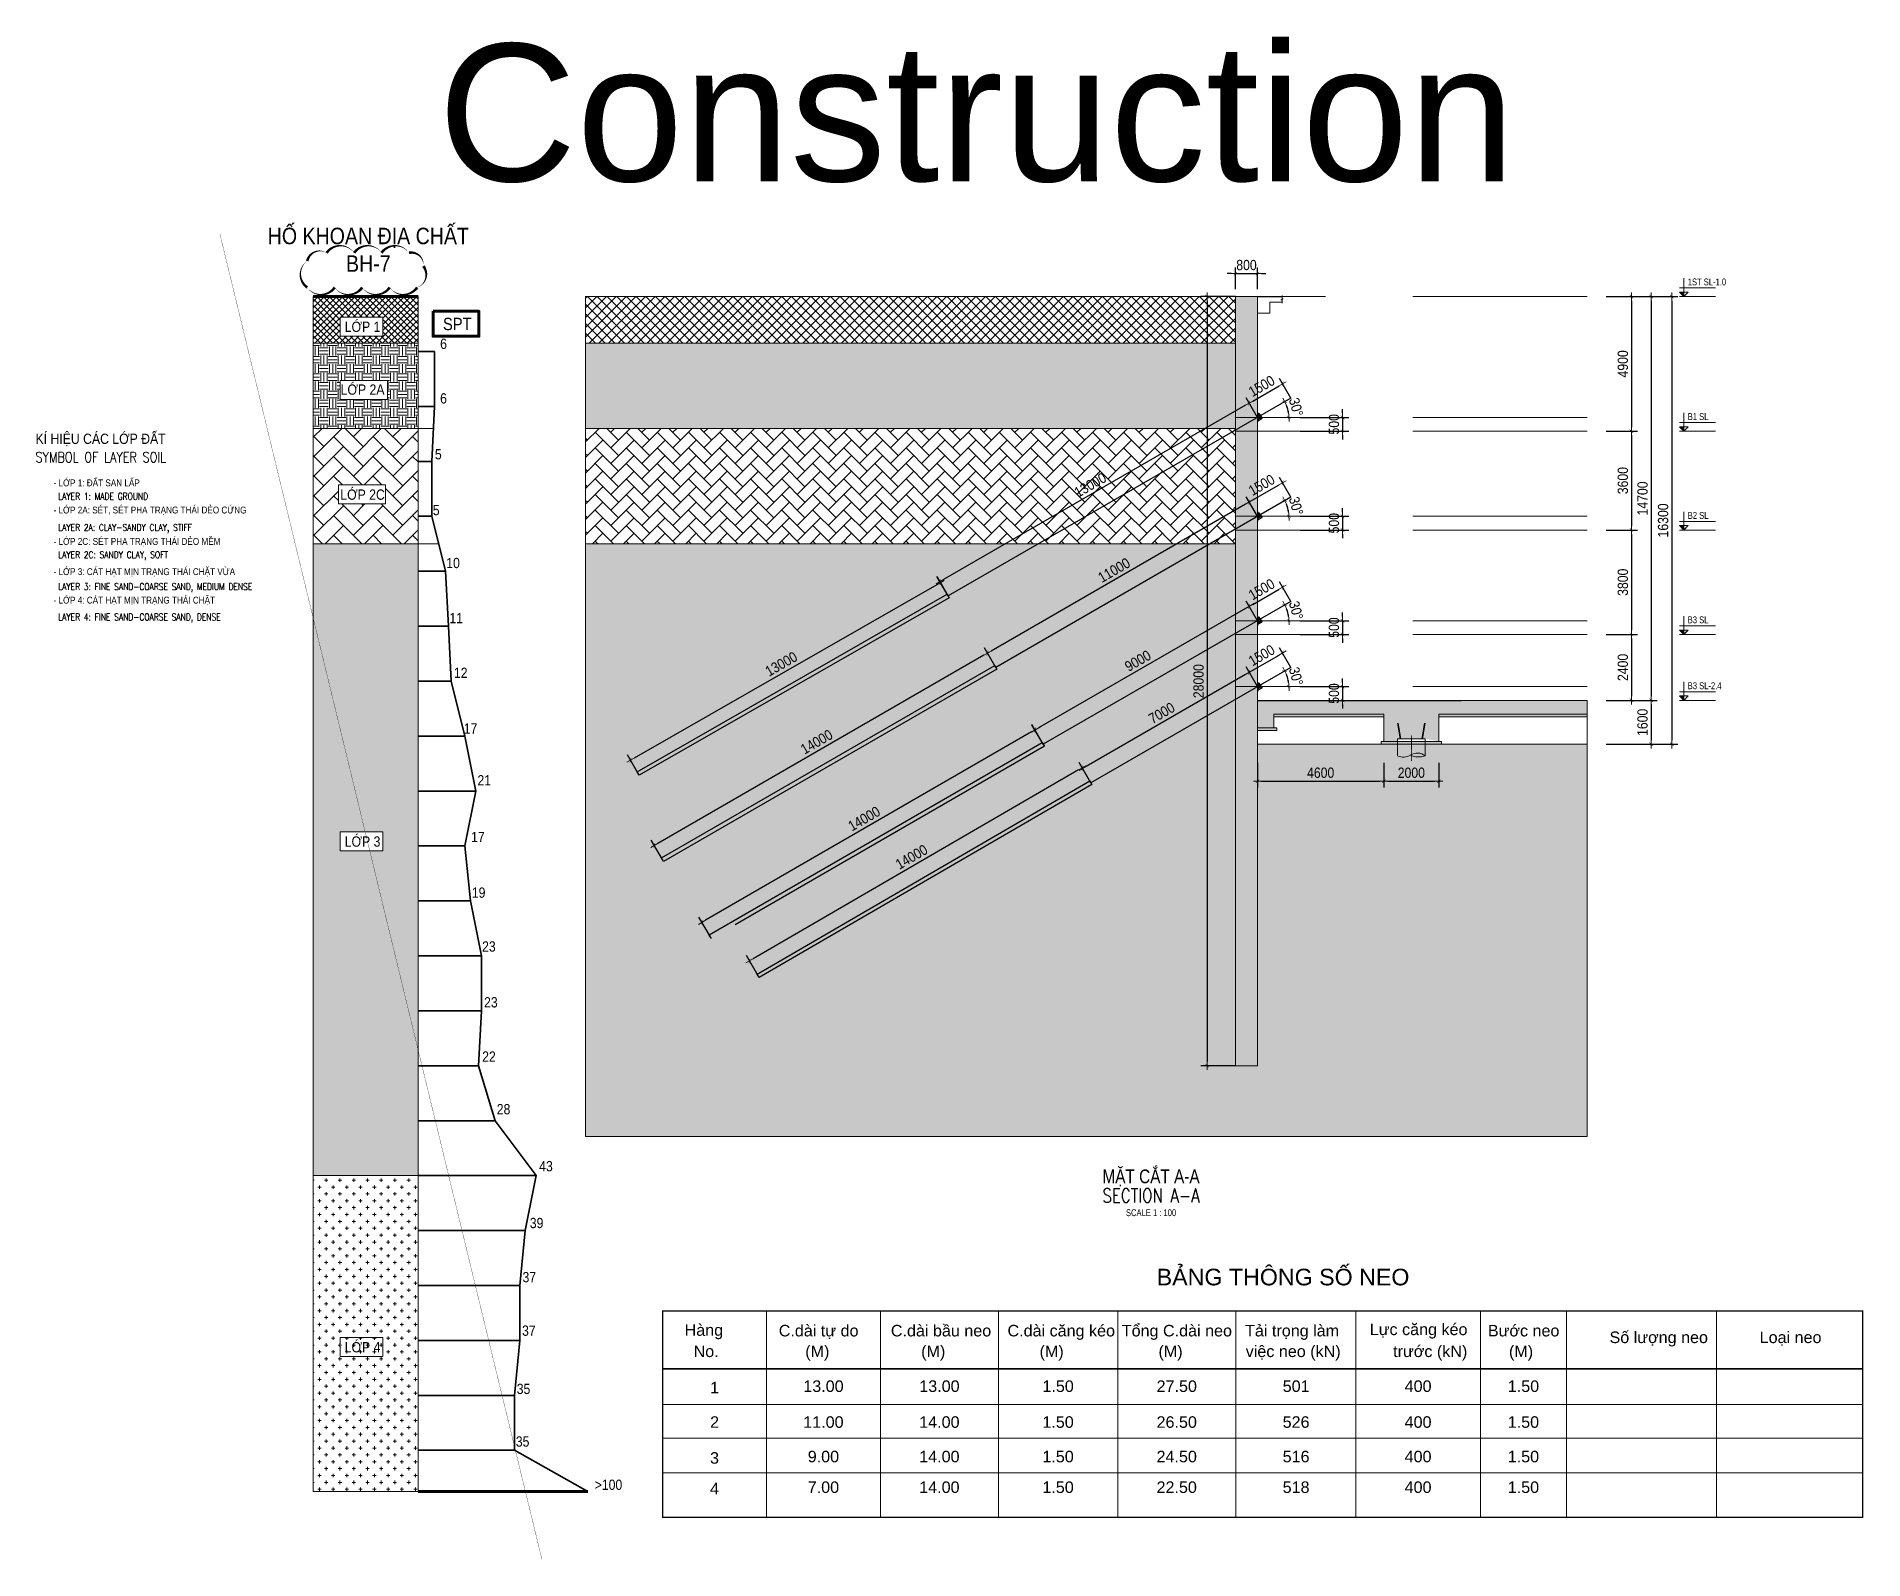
# Model space of a CAD drawing. Header units: millimetres. Extents: x -383953 to 676589, y -101685 to 196247.
# Drawn here: x -193203 to -126711, y 54655 to 110094 of the extents above; entities that cross this region are included whole.
import ezdxf
from ezdxf.enums import TextEntityAlignment as Align

# ---------------------------------------------------------------- set-up
doc = ezdxf.new("R2010")
doc.units = ezdxf.units.MM
doc.linetypes.add('CENTER2', pattern=[1.125, 0.75, -0.125, 0.125, -0.125])
doc.linetypes.add('HIDDEN', pattern=[9.525, 6.35, -3.175])
doc.layers.get('0').update_dxf_attribs({"lineweight": 20})
doc.layers.get('Defpoints').update_dxf_attribs({"color": 151, "lineweight": 9})
for name, color, linetype in [('ANCHOR_HEAD', 130, 'Continuous'), ('Concrete', 2, 'Continuous'), ('X-SEC-2$0$A-CON', 2, 'Continuous'), ('건축', 8, 'Continuous')]:
    doc.layers.add(name, color=color, linetype=linetype)
for name, color, linetype, lineweight in [('KC-TRUC', 5, 'CENTER2', 18), ('NDC_S_ANNO', 7, 'Continuous', 20), ('NDC_S_CONTINUOUS', 3, 'Continuous', 20), ('NDC_S_DIM', 1, 'Continuous', 15), ('NDC_S_ENG TEXT', 2, 'Continuous', 20), ('NDC_S_ENG TITLE', 3, 'Continuous', 20), ('NDC_S_FOUNDATION NAME', 7, 'Continuous', 20), ('NDC_S_HATCH MATERIAL', 8, 'Continuous', 13), ('NDC_S_LEVEL TEXT', 7, 'Continuous', 20), ('NDC_S_REBAR', 4, 'Continuous', 35), ('NDC_S_SLAB', 2, 'Continuous', 20), ('NDC_S_TEXT SYMBOL', 7, 'Continuous', 20), ('NDC_S_VN TEXT', 7, 'Continuous', 20), ('NDC_S_VN TITLE', 6, 'Continuous', 35)]:
    doc.layers.add(name, color=color, linetype=linetype, lineweight=lineweight)
doc.styles.add('ARIAL', font='arial.ttf', dxfattribs={"width": 0.8})
doc.styles.add('NDC_ANNO', font='', dxfattribs={"width": 0.8})
doc.styles.add('NDC_ARIAL', font='arial.ttf', dxfattribs={"width": 0.85})
doc.styles.add('NDC_EN TXT', font='romans.shx', dxfattribs={"width": 0.8})
doc.styles.add('NDC_VIE TXT', font='arial.ttf', dxfattribs={"width": 0.8})
doc.styles.get('NDC_ANNO').set_extended_font_data('Dotum')
doc.dimstyles.new('NDC_1-150', dxfattribs={"dimscale": 150, "dimtxt": 2.5, "dimasz": 1, "dimexe": 1.5, "dimexo": 0, "dimgap": 0.8, "dimtad": 1, "dimdec": 0, "dimdsep": 46, "dimtxsty": 'NDC_ARIAL', "dimblk": 'DIMMARK', "dimcen": 49999.938995, "dimdle": 1.5, "dimclrd": 1, "dimclre": 1, "dimclrt": 3, "dimadec": 0, "dimazin": 0, "dimtfac": 1, "dimtdec": 0, "dimtix": 1, "dimtmove": 2, "dimatfit": 3, "dimfxl": 1, "dimarcsym": 0})
pattern_1 = [(355, (59648.969, 359301.804), (0.60878286, 6.95841997), [5.08, -1.905]), (85, (59648.969, 359301.804), (-6.95841997, 0.60878286), [5.08, -1.905])]

msp = doc.modelspace()

# ---------------------------------------------------------------- texts
at = {"color": 4, "style": 'ARIAL'}
for s, height, p in [('Construction', 5000, (-178592, 104828.3)), ('BẢNG THÔNG SỐ NEO', 604.662, (-152433.8, 64633.6))]:
    msp.add_text(s, height=height, dxfattribs=at).set_placement(p)
at = {"color": 3, "style": 'ARIAL'}
for s, height, p in [('Hàng', 419.9, (-169615.3, 62796.5)), ('C.dài tự do', 419.904, (-166189.4, 62774.7)), ('C.dài bầu neo', 419.904, (-162108.9, 62774.7)), ('C.dài căng kéo', 419.904, (-157863.4, 62774.7)), ('Tổng C.dài neo', 419.904, (-153704.5, 62774.7)), ('Tải trọng làm', 419.904, (-149217.7, 62774.7)), ('Bước neo', 419.9, (-140380, 62774.7)), ('Số lượng neo', 419.904, (-135952.3, 62532.7)), ('Loại neo', 419.9, (-130488.2, 62532.7)), ('  No.', 419.9, (-169615.3, 62023.7)), ('  (M)', 419.9, (-165550.6, 62023.7)), ('  (M)', 419.9, (-161332.4, 62023.7)), ('  (M)', 419.9, (-157023.1, 62023.7)), ('  (M)', 419.9, (-152695.3, 62023.7)), (' việc neo (kN)', 419.904, (-149356.9, 62023.7)), (' trước (kN)', 419.904, (-143990.4, 62023.8)), ('  (M)', 419.9, (-139938.1, 62023.7))]:
    msp.add_text(s, height=height, dxfattribs=at).set_placement(p)
for s, height, p in [('Lực căng kéo', 419.904, (-142900.9, 63031.9)), ('13.00', 419.9, (-164562.3, 60963.5)), ('13.00', 419.9, (-160341.1, 60963.5)), ('1.50', 419.9, (-156022.4, 60963.4)), ('27.50', 419.9, (-151703.6, 60963.4)), ('501', 419.9, (-147358.4, 60963.4)), ('400', 419.9, (-142919.6, 60963.4)), ('1.50', 419.9, (-139085.3, 60963.4)), ('1', 419.9, (-168525.2, 60913.2)), ('2', 419.9, (-168525.2, 59657.5)), ('11.00', 419.9, (-164563.9, 59657.6)), ('14.00', 419.9, (-160342.7, 59657.6)), ('1.50', 419.9, (-156024, 59657.5)), ('26.50', 419.9, (-151705.3, 59657.5)), ('526', 419.9, (-147360.1, 59657.5)), ('400', 419.9, (-142921.2, 59657.5)), ('1.50', 419.9, (-139086.9, 59657.5)), ('3', 419.9, (-168526.9, 58351.6)), ('9.00', 419.9, (-164563.9, 58401.9)), ('14.00', 419.9, (-160342.7, 58401.9)), ('1.50', 419.9, (-156024, 58401.8)), ('24.50', 419.9, (-151705.3, 58401.8)), ('516', 419.9, (-147360.1, 58401.8)), ('400', 419.9, (-142921.2, 58401.8)), ('1.50', 419.9, (-139086.9, 58401.8)), ('4', 419.9, (-168526.9, 57235.7)), ('7.00', 419.9, (-164563.9, 57286)), ('14.00', 419.9, (-160342.7, 57286)), ('1.50', 419.9, (-156024, 57285.9)), ('22.50', 419.9, (-151705.3, 57285.9)), ('518', 419.9, (-147360.1, 57285.9)), ('400', 419.9, (-142921.2, 57285.9)), ('1.50', 419.9, (-139086.9, 57285.9))]:
    msp.add_text(s, height=height, dxfattribs=at).set_placement(p, align=Align.MIDDLE_CENTER)
at = {"layer": 'NDC_S_FOUNDATION NAME', "style": 'NDC_ARIAL', "width": 0.85}
msp.add_text('SPT', height=450, dxfattribs=at).set_placement((-177890.1, 99631), align=Align.MIDDLE)
at = {"layer": 'NDC_S_LEVEL TEXT', "style": 'NDC_ARIAL', "width": 0.85}
for s, p in [('6', (-178390.9, 98909.6)), ('6', (-178390.9, 96922.5)), ('5', (-178579.9, 94887.4)), ('5', (-178658.9, 92853)), ('10', (-178043.6, 90930.1)), ('11', (-177930.9, 88923.5)), ('12', (-177764.7, 86935.3)), ('17', (-177407, 84903.9)), ('21', (-176908, 83022.1)), ('17', (-177140, 80955.4)), ('19', (-177112, 78930.9)), ('23', (-176739.4, 76969.9)), ('23', (-176667.3, 74937.5)), ('22', (-176736.9, 72964.6)), ('28', (-176204.4, 71046.4)), ('43', (-174661.8, 68971.9)), ('39', (-175003.1, 66903.3)), ('37', (-175268.2, 64931.6)), ('37', (-175284.4, 62984.5)), ('35', (-175478.5, 60864.3)), ('35', (-175511.8, 58948.7)), ('>100', (-172386.2, 57375))]:
    msp.add_text(s, height=375, dxfattribs=at).set_placement(p, align=Align.MIDDLE)
at = {"layer": 'NDC_S_VN TEXT'}
for s, height, style, width, p in [('KÍ HIỆU CÁC LỚP ĐẤT', 375, 'NDC_ARIAL', 0.85, (-193239.4, 95451.6)), ('SYMBOL OF LAYER SOIL', 375, 'NDC_EN TXT', 0.8, (-193239.4, 94779.5)), ('- LỚP 1: ĐẤT SAN LẤP', 250, 'NDC_ARIAL', 0.85, (-192584.7, 93847)), ('LAYER 1: MADE GROUND', 250, 'NDC_EN TXT', 0.8, (-192415.8, 93356.1)), ('- LỚP 2A: SÉT, SÉT PHA TRẠNG THÁI DẺO CỨNG', 250, 'NDC_ARIAL', 0.85, (-192584.7, 92857.9)), ('- LỚP 2C: SÉT PHA TRẠNG THÁI DẺO MỀM', 250, 'NDC_ARIAL', 0.85, (-192584.7, 91713.6)), ('LAYER 2A: CLAY-SANDY CLAY, STIFF', 250, 'NDC_EN TXT', 0.8, (-192415.8, 92222.3)), ('LAYER 2C: SANDY CLAY, SOFT', 250, 'NDC_EN TXT', 0.8, (-192415.8, 91228.3)), ('- LỚP 3: CÁT HẠT MỊN TRẠNG THÁI CHẶT VỪA', 250, 'NDC_ARIAL', 0.85, (-192584.7, 90614.2)), ('- LỚP 4: CÁT HẠT MỊN TRẠNG THÁI CHẶT ', 250, 'NDC_ARIAL', 0.85, (-192584.7, 89576.9)), ('LAYER 3: FINE SAND-COARSE SAND, MEDIUM DENSE', 250, 'NDC_EN TXT', 0.8, (-192415.8, 90071.7)), ('LAYER 4: FINE SAND-COARSE SAND, DENSE', 250, 'NDC_EN TXT', 0.8, (-192415.8, 88963.1))]:
    msp.add_text(s, height=height, dxfattribs=dict(at, style=style, width=width)).set_placement(p, align=Align.MIDDLE_LEFT)
at = {"layer": 'NDC_S_VN TITLE', "style": 'NDC_ARIAL', "width": 0.85}
for s, height, p in [('HỐ KHOAN ĐỊA CHẤT', 600, (-181127.4, 102859.3)), ('BH-7', 600, (-181127.4, 101830.1)), ('LỚP 1', 375, (-181336.6, 99574.2)), ('LỚP 2A', 375, (-181336.6, 97289)), ('LỚP 2C', 375, (-181336.6, 93464.8)), ('LỚP 3', 375, (-181336.6, 80836.1)), ('LỚP 4', 375, (-181336.6, 62427.6))]:
    msp.add_text(s, height=height, dxfattribs=at).set_placement(p, align=Align.MIDDLE)

# ---------------------------------------------------------------- blocks, each defined once
blk = doc.blocks.new('DIMMARK')
at = {"layer": 'NDC_S_DIM', "color": 1}
blk.add_line((-1.5, 0), (1, 0), dxfattribs=at)
at = {"layer": 'NDC_S_DIM', "color": 2, "const_width": 0.1}
blk.add_lwpolyline([(-0.42, -0.42), (0.42, 0.42)], dxfattribs=at)
blk = doc.blocks.new('*D689')
at = {"layer": 'Defpoints', "color": 0, "transparency": 16777216}
for p in [(-136074, 95729), (-136074, 92129), (-135156, 92129, 0)]:
    blk.add_point(p, dxfattribs=at)
at = {"layer": 'NDC_S_CONTINUOUS', "color": 1, "lineweight": -2, "transparency": 16777216}
for p, q in [((-136074, 95729, 0), (-134931, 95729, 0)), ((-135156, 95579, 0), (-135156, 92279, 0)), ((-136074, 92129, 0), (-134931, 92129, 0))]:
    blk.add_line(p, q, dxfattribs=at)
at = {"layer": 'NDC_S_CONTINUOUS', "color": 1, "lineweight": -2, "transparency": 16777216, "xscale": 150, "yscale": 150, "zscale": 150}
for p, rotation in [((-135156, 95729, 0), 90), ((-135156, 92129, 0), 270)]:
    blk.add_blockref('DIMMARK', p, dxfattribs=dict(at, rotation=rotation))
at = {"layer": 'NDC_S_CONTINUOUS', "color": 3, "transparency": 16777216, "insert": (-135467, 93929, 0), "char_height": 375, "attachment_point": 5, "rotation": 90, "style": 'NDC_ARIAL'}
blk.add_mtext('3600', dxfattribs=at)
blk = doc.blocks.new('*D690')
at = {"layer": 'Defpoints', "color": 0, "transparency": 16777216}
for p in [(-136074, 92129), (-136074, 88329), (-135156, 88329, 0)]:
    blk.add_point(p, dxfattribs=at)
at = {"layer": 'NDC_S_CONTINUOUS', "color": 1, "lineweight": -2, "transparency": 16777216}
for p, q in [((-136074, 92129, 0), (-134931, 92129, 0)), ((-135156, 91979, 0), (-135156, 88479, 0)), ((-136074, 88329, 0), (-134931, 88329, 0))]:
    blk.add_line(p, q, dxfattribs=at)
at = {"layer": 'NDC_S_CONTINUOUS', "color": 1, "lineweight": -2, "transparency": 16777216, "xscale": 150, "yscale": 150, "zscale": 150}
for p, rotation in [((-135156, 92129, 0), 90), ((-135156, 88329, 0), 270)]:
    blk.add_blockref('DIMMARK', p, dxfattribs=dict(at, rotation=rotation))
at = {"layer": 'NDC_S_CONTINUOUS', "color": 3, "transparency": 16777216, "insert": (-135467, 90229, 0), "char_height": 375, "attachment_point": 5, "rotation": 90, "style": 'NDC_ARIAL'}
blk.add_mtext('3800', dxfattribs=at)
blk = doc.blocks.new('*D691')
at = {"layer": 'Defpoints', "color": 0, "transparency": 16777216}
for p in [(-147213, 96229, 0), (-147213, 95729, 0), (-145671, 95729)]:
    blk.add_point(p, dxfattribs=at)
at = {"layer": 'NDC_S_ENG TEXT', "color": 1, "lineweight": -2, "transparency": 16777216}
for p, q in [((-145671, 96379), (-145671, 96529)), ((-147213, 96229), (-145446, 96229)), ((-145671, 96229), (-145671, 95729)), ((-147213, 95729), (-145446, 95729)), ((-145671, 95579), (-145671, 95429))]:
    blk.add_line(p, q, dxfattribs=at)
at = {"layer": 'NDC_S_ENG TEXT', "color": 1, "lineweight": -2, "transparency": 16777216, "xscale": 150, "yscale": 150, "zscale": 150}
for p, rotation in [((-145671, 96229), 270), ((-145671, 95729), 90)]:
    blk.add_blockref('DIMMARK', p, dxfattribs=dict(at, rotation=rotation))
at = {"layer": 'NDC_S_ENG TEXT', "color": 3, "transparency": 16777216, "insert": (-145982, 95979), "char_height": 375, "attachment_point": 5, "rotation": 90, "style": 'NDC_ARIAL'}
blk.add_mtext('500', dxfattribs=at)
blk = doc.blocks.new('*D692')
at = {"layer": 'Defpoints', "color": 0, "transparency": 16777216}
for p in [(-147213, 92629, 0), (-147213, 92129, 0), (-145671, 92129)]:
    blk.add_point(p, dxfattribs=at)
at = {"layer": 'NDC_S_ENG TEXT', "color": 1, "lineweight": -2, "transparency": 16777216}
for p, q in [((-147213, 92629), (-145446, 92629)), ((-145671, 92779), (-145671, 92929)), ((-145671, 92629), (-145671, 92129)), ((-147213, 92129), (-145446, 92129)), ((-145671, 91979), (-145671, 91829))]:
    blk.add_line(p, q, dxfattribs=at)
at = {"layer": 'NDC_S_ENG TEXT', "color": 1, "lineweight": -2, "transparency": 16777216, "xscale": 150, "yscale": 150, "zscale": 150}
for p, rotation in [((-145671, 92629), 270), ((-145671, 92129), 90)]:
    blk.add_blockref('DIMMARK', p, dxfattribs=dict(at, rotation=rotation))
at = {"layer": 'NDC_S_ENG TEXT', "color": 3, "transparency": 16777216, "insert": (-145982, 92379), "char_height": 375, "attachment_point": 5, "rotation": 90, "style": 'NDC_ARIAL'}
blk.add_mtext('500', dxfattribs=at)
blk = doc.blocks.new('ANCHOR_HEAD2')
at = {"layer": 'ANCHOR_HEAD'}
for p, q in [((-96, 260), (-334, -81)), ((-84, 260), (-326, -86)), ((-24, -143), (-265, 1)), ((-259, 10), (-24, -133)), ((-24, 89), (-146, 170)), ((-141, 179), (-24, 99)), ((-14, 260), (-96, 260)), ((-24, -260), (-24, 260)), ((-14, -260), (-14, 260)), ((-24, -260), (-334, -81)), ((-24, -260), (-14, -260))]:
    blk.add_line(p, q, dxfattribs=at)
blk.add_lwpolyline([(-14, 350), (0, 350), (0, -350), (-14, -350)], close=True, dxfattribs=at)
blk = doc.blocks.new('*D693')
at = {"layer": 'Defpoints', "color": 0, "transparency": 16777216}
for p in [(-148766, 96229), (-160325, 90249), (-160024, 89729)]:
    blk.add_point(p, dxfattribs=at)
at = {"layer": 'NDC_S_CONTINUOUS', "color": 1, "lineweight": -2, "transparency": 16777216}
for p, q in [((-149196, 96674), (-160195, 90324)), ((-148766, 96229), (-149179, 96944)), ((-160024, 89729), (-160437, 90444))]:
    blk.add_line(p, q, dxfattribs=at)
at = {"layer": 'NDC_S_CONTINUOUS', "color": 1, "lineweight": -2, "transparency": 16777216, "xscale": 150, "yscale": 150, "zscale": 150}
for p, rotation in [((-149066, 96749), 29.99999999999574), ((-160325, 90249), 209.9999999999957)]:
    blk.add_blockref('DIMMARK', p, dxfattribs=dict(at, rotation=rotation))
at = {"layer": 'NDC_S_CONTINUOUS', "color": 3, "transparency": 16777216, "insert": (-154851, 93768), "char_height": 375, "attachment_point": 5, "rotation": 30, "style": 'NDC_ARIAL'}
blk.add_mtext('13000', dxfattribs=at)
blk = doc.blocks.new('*D694')
at = {"layer": 'Defpoints', "color": 0, "transparency": 16777216}
for p in [(-147851, 97451), (-147550, 96931), (-148766, 96229)]:
    blk.add_point(p, dxfattribs=at)
at = {"layer": 'NDC_S_CONTINUOUS', "color": 1, "lineweight": -2, "transparency": 16777216}
for p, q in [((-148936, 96824), (-147980, 97376)), ((-147550, 96931), (-147963, 97645)), ((-148766, 96229), (-149179, 96944))]:
    blk.add_line(p, q, dxfattribs=at)
at = {"layer": 'NDC_S_CONTINUOUS', "color": 1, "lineweight": -2, "transparency": 16777216, "xscale": 150, "yscale": 150, "zscale": 150}
for p, rotation in [((-147851, 97451), 29.99999999999226), ((-149066, 96749), 209.9999999999923)]:
    blk.add_blockref('DIMMARK', p, dxfattribs=dict(at, rotation=rotation))
at = {"layer": 'NDC_S_CONTINUOUS', "color": 3, "transparency": 16777216, "insert": (-148614, 97369), "char_height": 375, "attachment_point": 5, "rotation": 30, "style": 'NDC_ARIAL'}
blk.add_mtext('1500', dxfattribs=at)
blk = doc.blocks.new('*D695')
at = {"layer": 'Defpoints', "color": 0, "transparency": 16777216}
for p in [(-147641, 96427), (-147550, 96931), (-148766, 96229), (-145719, 96229), (-160024, 89729)]:
    blk.add_point(p, dxfattribs=at)
at = {"layer": 'NDC_S_CONTINUOUS', "color": 1, "lineweight": -2, "transparency": 16777216}
blk.add_arc((-148766, 96229), 1142, 7.53115, 22.46885, dxfattribs=at)
at = {"layer": 'NDC_S_CONTINUOUS', "color": 1, "lineweight": -2, "transparency": 16777216, "xscale": 150, "yscale": 150, "zscale": 150}
for p, rotation in [((-147777, 96800), 116.2344230445609), ((-147624, 96229), 273.7655769554323)]:
    blk.add_blockref('DIMMARK', p, dxfattribs=dict(at, rotation=rotation))
at = {"layer": 'NDC_S_CONTINUOUS', "color": 3, "transparency": 16777216, "insert": (-147362, 96605), "char_height": 375, "attachment_point": 5, "rotation": 285, "style": 'NDC_ARIAL'}
blk.add_mtext('30°', dxfattribs=at)
blk = doc.blocks.new('*D718')
at = {"layer": 'Defpoints', "color": 0, "transparency": 16777216}
for p in [(-160024, 89729), (-171583, 83752), (-171304, 83266)]:
    blk.add_point(p, dxfattribs=at)
at = {"layer": 'NDC_S_CONTINUOUS', "color": 1, "lineweight": -2, "transparency": 16777216}
for p, q in [((-160433, 90140), (-171453, 83827)), ((-160024, 89729), (-160415, 90410)), ((-171304, 83266), (-171695, 83948))]:
    blk.add_line(p, q, dxfattribs=at)
at = {"layer": 'NDC_S_CONTINUOUS', "color": 1, "lineweight": -2, "transparency": 16777216, "xscale": 150, "yscale": 150, "zscale": 150}
for p, rotation in [((-160303, 90215), 29.8093766951466), ((-171583, 83752), 209.8093766951466)]:
    blk.add_blockref('DIMMARK', p, dxfattribs=dict(at, rotation=rotation))
at = {"layer": 'NDC_S_CONTINUOUS', "color": 3, "transparency": 16777216, "insert": (-166098, 87254), "char_height": 375, "attachment_point": 5, "rotation": 29.80938, "style": 'NDC_ARIAL'}
blk.add_mtext('13000', dxfattribs=at)
blk = doc.blocks.new('*D719')
at = {"layer": 'Defpoints', "color": 0, "transparency": 16777216}
for p in [(-148766, 92629), (-158593, 87649), (-158292, 87129)]:
    blk.add_point(p, dxfattribs=at)
at = {"layer": 'NDC_S_CONTINUOUS', "color": 1, "lineweight": -2, "transparency": 16777216}
for p, q in [((-148766, 92629), (-149179, 93344)), ((-149196, 93074), (-158463, 87724)), ((-158292, 87129), (-158705, 87844))]:
    blk.add_line(p, q, dxfattribs=at)
at = {"layer": 'NDC_S_CONTINUOUS', "color": 1, "lineweight": -2, "transparency": 16777216, "xscale": 150, "yscale": 150, "zscale": 150}
for p, rotation in [((-149066, 93149), 29.99999999999733), ((-158593, 87649), 209.9999999999973)]:
    blk.add_blockref('DIMMARK', p, dxfattribs=dict(at, rotation=rotation))
at = {"layer": 'NDC_S_CONTINUOUS', "color": 3, "transparency": 16777216, "insert": (-153985, 90668), "char_height": 375, "attachment_point": 5, "rotation": 30, "style": 'NDC_ARIAL'}
blk.add_mtext('11000', dxfattribs=at)
blk = doc.blocks.new('*D696')
at = {"layer": 'Defpoints', "color": 0, "transparency": 16777216}
for p in [(-147851, 93851), (-147550, 93331), (-148766, 92629)]:
    blk.add_point(p, dxfattribs=at)
at = {"layer": 'NDC_S_CONTINUOUS', "color": 1, "lineweight": -2, "transparency": 16777216}
for p, q in [((-148936, 93224), (-147980, 93776)), ((-147550, 93331), (-147963, 94045)), ((-148766, 92629), (-149179, 93344))]:
    blk.add_line(p, q, dxfattribs=at)
at = {"layer": 'NDC_S_CONTINUOUS', "color": 1, "lineweight": -2, "transparency": 16777216, "xscale": 150, "yscale": 150, "zscale": 150}
for p, rotation in [((-147851, 93851), 29.99999999999226), ((-149066, 93149), 209.9999999999922)]:
    blk.add_blockref('DIMMARK', p, dxfattribs=dict(at, rotation=rotation))
at = {"layer": 'NDC_S_CONTINUOUS', "color": 3, "transparency": 16777216, "insert": (-148614, 93769), "char_height": 375, "attachment_point": 5, "rotation": 30, "style": 'NDC_ARIAL'}
blk.add_mtext('1500', dxfattribs=at)
blk = doc.blocks.new('*D697')
at = {"layer": 'Defpoints', "color": 0, "transparency": 16777216}
for p in [(-147550, 93331), (-148766, 92629), (-147641, 92827), (-145719, 92629), (-158292, 87129)]:
    blk.add_point(p, dxfattribs=at)
at = {"layer": 'NDC_S_CONTINUOUS', "color": 1, "lineweight": -2, "transparency": 16777216}
blk.add_arc((-148766, 92629), 1142, 7.53115, 22.46885, dxfattribs=at)
at = {"layer": 'NDC_S_CONTINUOUS', "color": 1, "lineweight": -2, "transparency": 16777216, "xscale": 150, "yscale": 150, "zscale": 150}
for p, rotation in [((-147777, 93200), 116.2344230445612), ((-147624, 92629), 273.765576955432)]:
    blk.add_blockref('DIMMARK', p, dxfattribs=dict(at, rotation=rotation))
at = {"layer": 'NDC_S_CONTINUOUS', "color": 3, "transparency": 16777216, "insert": (-147362, 93005), "char_height": 375, "attachment_point": 5, "rotation": 285, "style": 'NDC_ARIAL'}
blk.add_mtext('30°', dxfattribs=at)
blk = doc.blocks.new('*D720')
at = {"layer": 'Defpoints', "color": 0, "transparency": 16777216}
for p in [(-158292, 87129), (-170717, 80649), (-170418, 80132)]:
    blk.add_point(p, dxfattribs=at)
at = {"layer": 'NDC_S_CONTINUOUS', "color": 1, "lineweight": -2, "transparency": 16777216}
for p, q in [((-158292, 87129), (-158703, 87841)), ((-158721, 87571), (-170587, 80724)), ((-170418, 80132), (-170829, 80844))]:
    blk.add_line(p, q, dxfattribs=at)
at = {"layer": 'NDC_S_CONTINUOUS', "color": 1, "lineweight": -2, "transparency": 16777216, "xscale": 150, "yscale": 150, "zscale": 150}
for p, rotation in [((-158591, 87646), 29.98566585290149), ((-170717, 80649), 209.9856658529015)]:
    blk.add_blockref('DIMMARK', p, dxfattribs=dict(at, rotation=rotation))
at = {"layer": 'NDC_S_CONTINUOUS', "color": 3, "transparency": 16777216, "insert": (-164810, 84417), "char_height": 375, "attachment_point": 5, "rotation": 29.98567, "style": 'NDC_ARIAL'}
blk.add_mtext('14000', dxfattribs=at)
blk = doc.blocks.new('*D721')
at = {"layer": 'Defpoints', "color": 0, "transparency": 16777216}
for p in [(-148766, 88829), (-156861, 84849), (-156560, 84329)]:
    blk.add_point(p, dxfattribs=at)
at = {"layer": 'NDC_S_CONTINUOUS', "color": 1, "lineweight": -2, "transparency": 16777216}
for p, q in [((-149196, 89274), (-156731, 84924)), ((-148766, 88829), (-149179, 89544)), ((-156560, 84329), (-156973, 85044))]:
    blk.add_line(p, q, dxfattribs=at)
at = {"layer": 'NDC_S_CONTINUOUS', "color": 1, "lineweight": -2, "transparency": 16777216, "xscale": 150, "yscale": 150, "zscale": 150}
for p, rotation in [((-149066, 89349), 29.99999999999286), ((-156861, 84849), 209.9999999999929)]:
    blk.add_blockref('DIMMARK', p, dxfattribs=dict(at, rotation=rotation))
at = {"layer": 'NDC_S_CONTINUOUS', "color": 3, "transparency": 16777216, "insert": (-153119, 87368), "char_height": 375, "attachment_point": 5, "rotation": 30, "style": 'NDC_ARIAL'}
blk.add_mtext('9000', dxfattribs=at)
blk = doc.blocks.new('*D698')
at = {"layer": 'Defpoints', "color": 0, "transparency": 16777216}
for p in [(-147851, 90051), (-147550, 89531), (-148766, 88829)]:
    blk.add_point(p, dxfattribs=at)
at = {"layer": 'NDC_S_CONTINUOUS', "color": 1, "lineweight": -2, "transparency": 16777216}
for p, q in [((-148936, 89424), (-147980, 89976)), ((-147550, 89531), (-147963, 90245)), ((-148766, 88829), (-149179, 89544))]:
    blk.add_line(p, q, dxfattribs=at)
at = {"layer": 'NDC_S_CONTINUOUS', "color": 1, "lineweight": -2, "transparency": 16777216, "xscale": 150, "yscale": 150, "zscale": 150}
for p, rotation in [((-147851, 90051), 29.99999999999226), ((-149066, 89349), 209.9999999999923)]:
    blk.add_blockref('DIMMARK', p, dxfattribs=dict(at, rotation=rotation))
at = {"layer": 'NDC_S_CONTINUOUS', "color": 3, "transparency": 16777216, "insert": (-148614, 89969), "char_height": 375, "attachment_point": 5, "rotation": 30, "style": 'NDC_ARIAL'}
blk.add_mtext('1500', dxfattribs=at)
blk = doc.blocks.new('*D699')
at = {"layer": 'Defpoints', "color": 0, "transparency": 16777216}
for p in [(-147550, 89531), (-148766, 88829), (-147641, 89027), (-143319, 88829), (-156560, 84329)]:
    blk.add_point(p, dxfattribs=at)
at = {"layer": 'NDC_S_CONTINUOUS', "color": 1, "lineweight": -2, "transparency": 16777216}
blk.add_arc((-148766, 88829), 1142, 7.53115, 22.46885, dxfattribs=at)
at = {"layer": 'NDC_S_CONTINUOUS', "color": 1, "lineweight": -2, "transparency": 16777216, "xscale": 150, "yscale": 150, "zscale": 150}
for p, rotation in [((-147777, 89400), 116.2344230445628), ((-147624, 88829), 273.76557695543)]:
    blk.add_blockref('DIMMARK', p, dxfattribs=dict(at, rotation=rotation))
at = {"layer": 'NDC_S_CONTINUOUS', "color": 3, "transparency": 16777216, "insert": (-147362, 89205), "char_height": 375, "attachment_point": 5, "rotation": 285, "style": 'NDC_ARIAL'}
blk.add_mtext('30°', dxfattribs=at)
blk = doc.blocks.new('*D722')
at = {"layer": 'Defpoints', "color": 0, "transparency": 16777216}
for p in [(-156560, 84329), (-168984, 77847), (-168679, 77319)]:
    blk.add_point(p, dxfattribs=at)
at = {"layer": 'NDC_S_CONTINUOUS', "color": 1, "lineweight": -2, "transparency": 16777216}
for p, q in [((-156996, 84782), (-168855, 77922)), ((-156560, 84329), (-156978, 85051)), ((-168679, 77319), (-169097, 78042))]:
    blk.add_line(p, q, dxfattribs=at)
at = {"layer": 'NDC_S_CONTINUOUS', "color": 1, "lineweight": -2, "transparency": 16777216, "xscale": 150, "yscale": 150, "zscale": 150}
for p, rotation in [((-156866, 84857), 30.04598352266086), ((-168984, 77847), 210.0459835226608)]:
    blk.add_blockref('DIMMARK', p, dxfattribs=dict(at, rotation=rotation))
at = {"layer": 'NDC_S_CONTINUOUS', "color": 3, "transparency": 16777216, "insert": (-163081, 81621), "char_height": 375, "attachment_point": 5, "rotation": 30.04598, "style": 'NDC_ARIAL'}
blk.add_mtext('14000', dxfattribs=at)
blk = doc.blocks.new('kata_block_CT')
at = {"layer": 'NDC_S_ANNO'}
blk.add_hatch(color=3, dxfattribs=at).paths.add_polyline_path([(0, 1.6), (-1.61, 1.6), (0, 0)])
at = {"layer": 'NDC_S_ANNO', "ltscale": 50}
h = blk.add_hatch(dxfattribs=at)
h.set_pattern_fill('ANSI31', color=256, scale=1.406, style=0)
h.paths.add_polyline_path([(0, 1.6), (0, 0), (1.61, 1.6)])
for p, q in [((11.56, 0), (-1.64, 0)), ((-1.59, 3.14), (11.47, 3.14))]:
    blk.add_line(p, q, dxfattribs=at)
for points in [[(0, 6.69), (0, 0)], [(0, 0), (-1.61, 1.6), (0, 1.6)], [(0, 0), (1.61, 1.6), (0, 1.6)]]:
    blk.add_lwpolyline(points, dxfattribs=at)
at = {"layer": 'NDC_S_ANNO', "color": 8, "ltscale": 50}
blk.add_lwpolyline([(0, 0), (-1.61, 1.6), (0, 1.6)], dxfattribs=at)
at = {"layer": 'NDC_S_TEXT SYMBOL', "color": 3, "style": 'NDC_ANNO', "width": 0.8}
blk.add_attdef('CT', (1.41, 4.07), '', height=2.5, dxfattribs=at)
blk = doc.blocks.new('Drawing name_symbol')
at = {"layer": 'NDC_S_ENG TITLE', "style": 'NDC_EN TXT', "width": 0.8}
blk.add_attdef('SECTDET1', text='', height=5, dxfattribs=at).set_placement((0, 1.01), align=Align.CENTER)
at = {"layer": 'NDC_S_TEXT SYMBOL', "lineweight": 25, "style": 'NDC_ANNO', "width": 0.8}
blk.add_attdef('SSCALE', text='', height=2.5, dxfattribs=at).set_placement((0, -4), align=Align.CENTER)
at = {"layer": 'NDC_S_VN TITLE', "style": 'NDC_VIE TXT', "width": 0.8}
blk.add_attdef('SECTDET2', text='', height=5, dxfattribs=at).set_placement((0, 7.97), align=Align.CENTER)
blk = doc.blocks.new('*D700')
at = {"layer": 'Defpoints', "color": 0, "transparency": 16777216}
for p in [(-136074, 100629), (-136074, 95729), (-135156, 95729)]:
    blk.add_point(p, dxfattribs=at)
at = {"layer": 'NDC_S_CONTINUOUS', "color": 1, "lineweight": -2, "transparency": 16777216}
for p, q in [((-136074, 100629), (-134931, 100629)), ((-135156, 100479), (-135156, 95879)), ((-136074, 95729), (-134931, 95729))]:
    blk.add_line(p, q, dxfattribs=at)
at = {"layer": 'NDC_S_CONTINUOUS', "color": 1, "lineweight": -2, "transparency": 16777216, "xscale": 150, "yscale": 150, "zscale": 150}
for p, rotation in [((-135156, 100629), 90), ((-135156, 95729), 270)]:
    blk.add_blockref('DIMMARK', p, dxfattribs=dict(at, rotation=rotation))
at = {"layer": 'NDC_S_CONTINUOUS', "color": 3, "transparency": 16777216, "insert": (-135467, 98179), "char_height": 375, "attachment_point": 5, "rotation": 90, "style": 'NDC_ARIAL'}
blk.add_mtext('4900', dxfattribs=at)
blk = doc.blocks.new('*D701')
at = {"layer": 'Defpoints', "color": 0, "transparency": 16777216}
for p in [(-136074, 100629), (-136074, 85929), (-134440, 85929)]:
    blk.add_point(p, dxfattribs=at)
at = {"layer": 'NDC_S_CONTINUOUS', "color": 1, "lineweight": -2, "transparency": 16777216}
for p, q in [((-136074, 100629), (-134215, 100629)), ((-134440, 100479), (-134440, 86079)), ((-136074, 85929), (-134215, 85929))]:
    blk.add_line(p, q, dxfattribs=at)
at = {"layer": 'NDC_S_CONTINUOUS', "color": 1, "lineweight": -2, "transparency": 16777216, "xscale": 150, "yscale": 150, "zscale": 150}
for p, rotation in [((-134440, 100629), 90), ((-134440, 85929), 270)]:
    blk.add_blockref('DIMMARK', p, dxfattribs=dict(at, rotation=rotation))
at = {"layer": 'NDC_S_CONTINUOUS', "color": 3, "transparency": 16777216, "insert": (-134751, 93279), "char_height": 375, "attachment_point": 5, "rotation": 90, "style": 'NDC_ARIAL'}
blk.add_mtext('14700', dxfattribs=at)
blk = doc.blocks.new('*D723')
at = {"layer": 'Defpoints', "color": 0, "transparency": 16777216}
for p in [(-149566, 100629), (-150599, 72629), (-149566, 72629)]:
    blk.add_point(p, dxfattribs=at)
at = {"layer": 'NDC_S_CONTINUOUS', "color": 1, "lineweight": -2, "transparency": 16777216}
for p, q in [((-149566, 100629), (-150824, 100629)), ((-150599, 100479), (-150599, 72779)), ((-149566, 72629), (-150824, 72629))]:
    blk.add_line(p, q, dxfattribs=at)
at = {"layer": 'NDC_S_CONTINUOUS', "color": 1, "lineweight": -2, "transparency": 16777216, "xscale": 150, "yscale": 150, "zscale": 150}
for p, rotation in [((-150599, 100629), 90), ((-150599, 72629), 270)]:
    blk.add_blockref('DIMMARK', p, dxfattribs=dict(at, rotation=rotation))
at = {"layer": 'NDC_S_CONTINUOUS', "color": 3, "transparency": 16777216, "insert": (-150910, 86629), "char_height": 375, "attachment_point": 5, "rotation": 90, "style": 'NDC_ARIAL'}
blk.add_mtext('28000', dxfattribs=at)
blk = doc.blocks.new('*D702')
at = {"layer": 'Defpoints', "color": 0, "transparency": 16777216}
for p in [(-148766, 101463), (-149566, 100897), (-148766, 100897)]:
    blk.add_point(p, dxfattribs=at)
at = {"layer": 'NDC_S_CONTINUOUS', "color": 1, "lineweight": -2, "transparency": 16777216}
for p, q in [((-149716, 101463), (-149866, 101463)), ((-149566, 100897), (-149566, 101688)), ((-149566, 101463), (-148766, 101463)), ((-148766, 100897), (-148766, 101688)), ((-148616, 101463), (-148466, 101463))]:
    blk.add_line(p, q, dxfattribs=at)
at = {"layer": 'NDC_S_CONTINUOUS', "color": 1, "lineweight": -2, "transparency": 16777216, "xscale": 150, "yscale": 150, "zscale": 150}
blk.add_blockref('DIMMARK', (-149566, 101463), dxfattribs=at)
at = {"layer": 'NDC_S_CONTINUOUS', "color": 1, "lineweight": -2, "transparency": 16777216, "xscale": 150, "yscale": 150, "zscale": 150, "rotation": 180}
blk.add_blockref('DIMMARK', (-148766, 101463), dxfattribs=at)
at = {"layer": 'NDC_S_CONTINUOUS', "color": 3, "transparency": 16777216, "insert": (-149166, 101774), "char_height": 375, "attachment_point": 5, "style": 'NDC_ARIAL'}
blk.add_mtext('800', dxfattribs=at)
blk = doc.blocks.new('*D724')
at = {"layer": 'Defpoints', "color": 0, "transparency": 16777216}
for p in [(-148766, 83649), (-144166, 83649), (-144166, 82982)]:
    blk.add_point(p, dxfattribs=at)
at = {"layer": 'NDC_S_CONTINUOUS', "color": 1, "lineweight": -2, "transparency": 16777216}
for p, q in [((-148766, 83649), (-148766, 82757)), ((-144166, 83649), (-144166, 82757)), ((-148616, 82982), (-144316, 82982))]:
    blk.add_line(p, q, dxfattribs=at)
at = {"layer": 'NDC_S_CONTINUOUS', "color": 1, "lineweight": -2, "transparency": 16777216, "xscale": 150, "yscale": 150, "zscale": 150, "rotation": 180}
blk.add_blockref('DIMMARK', (-148766, 82982), dxfattribs=at)
at = {"layer": 'NDC_S_CONTINUOUS', "color": 1, "lineweight": -2, "transparency": 16777216, "xscale": 150, "yscale": 150, "zscale": 150}
blk.add_blockref('DIMMARK', (-144166, 82982), dxfattribs=at)
at = {"layer": 'NDC_S_CONTINUOUS', "color": 3, "transparency": 16777216, "insert": (-146466, 83293), "char_height": 375, "attachment_point": 5, "style": 'NDC_ARIAL'}
blk.add_mtext('4600', dxfattribs=at)
blk = doc.blocks.new('*D725')
at = {"layer": 'Defpoints', "color": 0, "transparency": 16777216}
for p in [(-144166, 83649), (-142166, 83649), (-142166, 82982)]:
    blk.add_point(p, dxfattribs=at)
at = {"layer": 'NDC_S_CONTINUOUS', "color": 1, "lineweight": -2, "transparency": 16777216}
for p, q in [((-144166, 83649), (-144166, 82757)), ((-142166, 83649), (-142166, 82757)), ((-144016, 82982), (-142316, 82982))]:
    blk.add_line(p, q, dxfattribs=at)
at = {"layer": 'NDC_S_CONTINUOUS', "color": 1, "lineweight": -2, "transparency": 16777216, "xscale": 150, "yscale": 150, "zscale": 150, "rotation": 180}
blk.add_blockref('DIMMARK', (-144166, 82982), dxfattribs=at)
at = {"layer": 'NDC_S_CONTINUOUS', "color": 1, "lineweight": -2, "transparency": 16777216, "xscale": 150, "yscale": 150, "zscale": 150}
blk.add_blockref('DIMMARK', (-142166, 82982), dxfattribs=at)
at = {"layer": 'NDC_S_CONTINUOUS', "color": 3, "transparency": 16777216, "insert": (-143166, 83293), "char_height": 375, "attachment_point": 5, "style": 'NDC_ARIAL'}
blk.add_mtext('2000', dxfattribs=at)
blk = doc.blocks.new('*D703')
at = {"layer": 'Defpoints', "color": 0, "transparency": 16777216}
for p in [(-136074, 100629), (-136074, 84329), (-133690, 84329)]:
    blk.add_point(p, dxfattribs=at)
at = {"layer": 'NDC_S_CONTINUOUS', "color": 1, "lineweight": -2, "transparency": 16777216}
for p, q in [((-136074, 100629), (-133465, 100629)), ((-133690, 100479), (-133690, 84479)), ((-136074, 84329), (-133465, 84329))]:
    blk.add_line(p, q, dxfattribs=at)
at = {"layer": 'NDC_S_CONTINUOUS', "color": 1, "lineweight": -2, "transparency": 16777216, "xscale": 150, "yscale": 150, "zscale": 150}
for p, rotation in [((-133690, 100629), 90), ((-133690, 84329), 270)]:
    blk.add_blockref('DIMMARK', p, dxfattribs=dict(at, rotation=rotation))
at = {"layer": 'NDC_S_CONTINUOUS', "color": 3, "transparency": 16777216, "insert": (-134002, 92479), "char_height": 375, "attachment_point": 5, "rotation": 90, "style": 'NDC_ARIAL'}
blk.add_mtext('16300', dxfattribs=at)
blk = doc.blocks.new('*U321')
at = {"layer": 'KC-TRUC', "ltscale": 0.05}
blk.add_line((0, 264), (0, -1027), dxfattribs=at)
at = {"layer": 'NDC_S_HATCH MATERIAL'}
blk.add_lwpolyline([(700, -766), (700, 99), (-700, 99), (-700, -766)], dxfattribs=at)
for centre, major_axis, start_param, end_param in [((-405, -131), (-495, 495), 1.921341, 2.912184), ((303, -1269), (-454, 454), -1.452433, -0.227584), ((376, 67), (632, 632), 3.446929, 4.297833)]:
    blk.add_ellipse(centre, major_axis=major_axis, ratio=1, start_param=start_param, end_param=end_param, dxfattribs=at)
at = {"layer": 'NDC_S_REBAR', "linetype": 'HIDDEN', "ltscale": 200}
for p, q in [((-682, 889), (-550, 100)), ((550, 100), (682, 889))]:
    blk.add_line(p, q, dxfattribs=at)
blk = doc.blocks.new('*D704')
at = {"layer": 'Defpoints', "color": 0, "transparency": 16777216}
for p in [(-147213, 88829, 0), (-147213, 88329, 0), (-145671, 88329)]:
    blk.add_point(p, dxfattribs=at)
at = {"layer": 'NDC_S_ENG TEXT', "color": 1, "lineweight": -2, "transparency": 16777216}
for p, q in [((-145671, 88979), (-145671, 89129)), ((-147213, 88829), (-145446, 88829)), ((-145671, 88829), (-145671, 88329)), ((-147213, 88329), (-145446, 88329)), ((-145671, 88179), (-145671, 88029))]:
    blk.add_line(p, q, dxfattribs=at)
at = {"layer": 'NDC_S_ENG TEXT', "color": 1, "lineweight": -2, "transparency": 16777216, "xscale": 150, "yscale": 150, "zscale": 150}
for p, rotation in [((-145671, 88829), 270), ((-145671, 88329), 90)]:
    blk.add_blockref('DIMMARK', p, dxfattribs=dict(at, rotation=rotation))
at = {"layer": 'NDC_S_ENG TEXT', "color": 3, "transparency": 16777216, "insert": (-145982, 88579), "char_height": 375, "attachment_point": 5, "rotation": 90, "style": 'NDC_ARIAL'}
blk.add_mtext('500', dxfattribs=at)
blk = doc.blocks.new('*D705')
at = {"layer": 'Defpoints', "color": 0, "transparency": 16777216}
for p in [(-136074, 88329), (-136074, 85929), (-135156, 85929)]:
    blk.add_point(p, dxfattribs=at)
at = {"layer": 'NDC_S_CONTINUOUS', "color": 1, "lineweight": -2, "transparency": 16777216}
for p, q in [((-136074, 88329), (-134931, 88329)), ((-135156, 88179), (-135156, 86079)), ((-136074, 85929), (-134931, 85929))]:
    blk.add_line(p, q, dxfattribs=at)
at = {"layer": 'NDC_S_CONTINUOUS', "color": 1, "lineweight": -2, "transparency": 16777216, "xscale": 150, "yscale": 150, "zscale": 150}
for p, rotation in [((-135156, 88329), 90), ((-135156, 85929), 270)]:
    blk.add_blockref('DIMMARK', p, dxfattribs=dict(at, rotation=rotation))
at = {"layer": 'NDC_S_CONTINUOUS', "color": 3, "transparency": 16777216, "insert": (-135467, 87129), "char_height": 375, "attachment_point": 5, "rotation": 90, "style": 'NDC_ARIAL'}
blk.add_mtext('2400', dxfattribs=at)
blk = doc.blocks.new('*D706')
at = {"layer": 'Defpoints', "color": 0, "transparency": 16777216}
for p in [(-135358, 85929), (-135358, 84329), (-134440, 84329)]:
    blk.add_point(p, dxfattribs=at)
at = {"layer": 'NDC_S_CONTINUOUS', "color": 1, "lineweight": -2, "transparency": 16777216}
for p, q in [((-135358, 85929), (-134215, 85929)), ((-134440, 85779), (-134440, 84479)), ((-135358, 84329), (-134215, 84329))]:
    blk.add_line(p, q, dxfattribs=at)
at = {"layer": 'NDC_S_CONTINUOUS', "color": 1, "lineweight": -2, "transparency": 16777216, "xscale": 150, "yscale": 150, "zscale": 150}
for p, rotation in [((-134440, 85929), 90), ((-134440, 84329), 270)]:
    blk.add_blockref('DIMMARK', p, dxfattribs=dict(at, rotation=rotation))
at = {"layer": 'NDC_S_CONTINUOUS', "color": 3, "transparency": 16777216, "insert": (-134751, 85129), "char_height": 375, "attachment_point": 5, "rotation": 90, "style": 'NDC_ARIAL'}
blk.add_mtext('1600', dxfattribs=at)
blk = doc.blocks.new('*D726')
at = {"layer": 'Defpoints', "color": 0, "transparency": 16777216}
for p in [(-148766, 86429), (-155128, 83449), (-154828, 82929)]:
    blk.add_point(p, dxfattribs=at)
at = {"layer": 'NDC_S_CONTINUOUS', "color": 1, "lineweight": -2, "transparency": 16777216}
for p, q in [((-148766, 86429), (-149179, 87144)), ((-149196, 86874), (-154999, 83524)), ((-154828, 82929), (-155241, 83644))]:
    blk.add_line(p, q, dxfattribs=at)
at = {"layer": 'NDC_S_CONTINUOUS', "color": 1, "lineweight": -2, "transparency": 16777216, "xscale": 150, "yscale": 150, "zscale": 150}
for p, rotation in [((-149066, 86949), 30.00000000002747), ((-155128, 83449), 210.0000000000274)]:
    blk.add_blockref('DIMMARK', p, dxfattribs=dict(at, rotation=rotation))
at = {"layer": 'NDC_S_CONTINUOUS', "color": 3, "transparency": 16777216, "insert": (-152253, 85468), "char_height": 375, "attachment_point": 5, "rotation": 30, "style": 'NDC_ARIAL'}
blk.add_mtext('7000', dxfattribs=at)
blk = doc.blocks.new('*D707')
at = {"layer": 'Defpoints', "color": 0, "transparency": 16777216}
for p in [(-147851, 87651), (-147550, 87131), (-148766, 86429)]:
    blk.add_point(p, dxfattribs=at)
at = {"layer": 'NDC_S_CONTINUOUS', "color": 1, "lineweight": -2, "transparency": 16777216}
for p, q in [((-147550, 87131), (-147963, 87845)), ((-148766, 86429), (-149179, 87144)), ((-148936, 87024), (-147980, 87576))]:
    blk.add_line(p, q, dxfattribs=at)
at = {"layer": 'NDC_S_CONTINUOUS', "color": 1, "lineweight": -2, "transparency": 16777216, "xscale": 150, "yscale": 150, "zscale": 150}
for p, rotation in [((-147851, 87651), 29.99999999999226), ((-149066, 86949), 209.9999999999923)]:
    blk.add_blockref('DIMMARK', p, dxfattribs=dict(at, rotation=rotation))
at = {"layer": 'NDC_S_CONTINUOUS', "color": 3, "transparency": 16777216, "insert": (-148614, 87569), "char_height": 375, "attachment_point": 5, "rotation": 30, "style": 'NDC_ARIAL'}
blk.add_mtext('1500', dxfattribs=at)
blk = doc.blocks.new('*D708')
at = {"layer": 'Defpoints', "color": 0, "transparency": 16777216}
for p in [(-147550, 87131), (-147641, 86627), (-148766, 86429), (-143319, 86429), (-156560, 81929)]:
    blk.add_point(p, dxfattribs=at)
at = {"layer": 'NDC_S_CONTINUOUS', "color": 1, "lineweight": -2, "transparency": 16777216}
blk.add_arc((-148766, 86429), 1142, 7.53115, 22.46885, dxfattribs=at)
at = {"layer": 'NDC_S_CONTINUOUS', "color": 1, "lineweight": -2, "transparency": 16777216, "xscale": 150, "yscale": 150, "zscale": 150}
for p, rotation in [((-147777, 87000), 116.234423044563), ((-147624, 86429), 273.7655769554297)]:
    blk.add_blockref('DIMMARK', p, dxfattribs=dict(at, rotation=rotation))
at = {"layer": 'NDC_S_CONTINUOUS', "color": 3, "transparency": 16777216, "insert": (-147362, 86805), "char_height": 375, "attachment_point": 5, "rotation": 285, "style": 'NDC_ARIAL'}
blk.add_mtext('30°', dxfattribs=at)
blk = doc.blocks.new('*D727')
at = {"layer": 'Defpoints', "color": 0, "transparency": 16777216}
for p in [(-154828, 82929), (-167252, 76445), (-166936, 75900)]:
    blk.add_point(p, dxfattribs=at)
at = {"layer": 'NDC_S_CONTINUOUS', "color": 1, "lineweight": -2, "transparency": 16777216}
for p, q in [((-155274, 83398), (-167122, 76520)), ((-154828, 82929), (-155258, 83668)), ((-166936, 75900), (-167365, 76640))]:
    blk.add_line(p, q, dxfattribs=at)
at = {"layer": 'NDC_S_CONTINUOUS', "color": 1, "lineweight": -2, "transparency": 16777216, "xscale": 150, "yscale": 150, "zscale": 150}
for p, rotation in [((-155145, 83474), 30.13547036448174), ((-167252, 76445), 210.1354703644817)]:
    blk.add_blockref('DIMMARK', p, dxfattribs=dict(at, rotation=rotation))
at = {"layer": 'NDC_S_CONTINUOUS', "color": 3, "transparency": 16777216, "insert": (-161355, 80229), "char_height": 375, "attachment_point": 5, "rotation": 30.13547, "style": 'NDC_ARIAL'}
blk.add_mtext('14000', dxfattribs=at)
blk = doc.blocks.new('*D709')
at = {"layer": 'Defpoints', "color": 0, "transparency": 16777216}
for p in [(-147213, 86429, 0), (-147213, 85929, 0), (-145671, 85929)]:
    blk.add_point(p, dxfattribs=at)
at = {"layer": 'NDC_S_ENG TEXT', "color": 1, "lineweight": -2, "transparency": 16777216}
for p, q in [((-145671, 86579), (-145671, 86729)), ((-147213, 86429), (-145446, 86429)), ((-147213, 85929), (-145446, 85929)), ((-145671, 86429), (-145671, 85929)), ((-145671, 85779), (-145671, 85629))]:
    blk.add_line(p, q, dxfattribs=at)
at = {"layer": 'NDC_S_ENG TEXT', "color": 1, "lineweight": -2, "transparency": 16777216, "xscale": 150, "yscale": 150, "zscale": 150}
for p, rotation in [((-145671, 86429), 270), ((-145671, 85929), 90)]:
    blk.add_blockref('DIMMARK', p, dxfattribs=dict(at, rotation=rotation))
at = {"layer": 'NDC_S_ENG TEXT', "color": 3, "transparency": 16777216, "insert": (-145982, 86179), "char_height": 375, "attachment_point": 5, "rotation": 90, "style": 'NDC_ARIAL'}
blk.add_mtext('500', dxfattribs=at)

# ---------------------------------------------------------------- dimensions: what is measured, and where the dimension line sits
at = {"layer": 'NDC_S_CONTINUOUS', "color": 1}
for base, p1, p2, picture, middle in [((-148766.1, 101462.6), (-149566.1, 100896.6), (-148766.1, 100896.6), '*D702', (-149166.1, 101774)), ((-144166.1, 82981.5), (-148766.1, 83648.8), (-144166.1, 83648.8), '*D724', (-146466.1, 83293)), ((-142166.1, 82981.5), (-144166.1, 83648.8), (-142166.1, 83648.8), '*D725', (-143166.1, 83293))]:
    dim = msp.add_linear_dim(base=base, p1=p1, p2=p2, dimstyle='NDC_1-150', dxfattribs=at)
    dim.commit()
    dim.dimension.update_dxf_attribs({"geometry": picture, "text_midpoint": middle})
for base, p1, p2, angle, picture, middle in [((-150598.7, 72628.7), (-149566.1, 100628.7), (-149566.1, 72628.7), 90, '*D723', (-150910.2, 86628.7)), ((-135155.9, 95728.7), (-136074.1, 100628.7), (-136074.1, 95728.7), 90, '*D700', (-135467.4, 98178.7)), ((-134439.9, 85928.7), (-136074.1, 100628.7), (-136074.1, 85928.7), 90, '*D701', (-134751.4, 93278.7)), ((-133689.9, 84328.7), (-136074.1, 100628.7), (-136074.1, 84328.7), 90, '*D703', (-134001.5, 92478.7)), ((-135155.9, 92128.7, 0), (-136074.1, 95728.7), (-136074.1, 92128.7), 270, '*D689', (-135467.5, 93928.7, 0)), ((-135155.9, 88328.7, 0), (-136074.1, 92128.7), (-136074.1, 88328.7), 270, '*D690', (-135467.5, 90228.7, 0)), ((-135155.9, 85928.7), (-136074.1, 88328.7), (-136074.1, 85928.7), 90, '*D705', (-135467.4, 87128.7)), ((-134439.9, 84328.7), (-135358.1, 85928.7), (-135358.1, 84328.7), 90, '*D706', (-134751.4, 85128.7))]:
    dim = msp.add_linear_dim(base=base, p1=p1, p2=p2, angle=angle, dimstyle='NDC_1-150', dxfattribs=at)
    dim.commit()
    dim.dimension.update_dxf_attribs({"geometry": picture, "text_midpoint": middle})
for p1, p2, picture, middle in [((-148766.1, 96228.7), (-147550.3, 96930.6), '*D694', (-148614.1, 97369.3)), ((-148766.1, 92628.7, 0), (-147550.3, 93330.6, 0), '*D696', (-148614.1, 93769.3, 0)), ((-148766.1, 88828.7), (-147550.3, 89530.6), '*D698', (-148614.1, 89969.3)), ((-148766.1, 86428.7), (-147550.3, 87130.6), '*D707', (-148614.1, 87569.3))]:
    dim = msp.add_aligned_dim(p1=p1, p2=p2, distance=600.4, text='1500', dimstyle='NDC_1-150', dxfattribs=at)
    dim.commit()
    dim.dimension.update_dxf_attribs({"geometry": picture, "text_midpoint": middle})
for p1, p2, distance, picture, middle in [((-148766.1, 96228.7), (-160024.4, 89728.7), -600.4, '*D693', (-154851.2, 93768.5)), ((-148766.1, 92628.7, 0), (-158292.4, 87128.7, 0), -600.4, '*D719', (-153985.2, 90668.4, 0)), ((-160024.4, 89728.7), (-171304.4, 83266.1), -560.4, '*D718', (-166097.9, 87254.1)), ((-148766.1, 88828.7), (-156560.3, 84328.7), -600.4, '*D721', (-153119.1, 87368.4)), ((-158292.4, 87128.7, 0), (-170418.5, 80131.8, 0), -597.1, '*D720', (-164809.5, 84417.2, 0)), ((-148766.1, 86428.7), (-154828.3, 82928.7), -600.4, '*D726', (-152253.1, 85468.4)), ((-156560.3, 84328.7), (-168679, 77319), -609.9, '*D722', (-163081, 81621.4)), ((-154828.3, 82928.7), (-166935.8, 75900.2), -630.2, '*D727', (-161354.8, 80228.8))]:
    dim = msp.add_aligned_dim(p1=p1, p2=p2, distance=distance, dimstyle='NDC_1-150', dxfattribs=at)
    dim.commit()
    dim.dimension.update_dxf_attribs({"geometry": picture, "text_midpoint": middle})
for base, line1, line2, picture, middle in [((-147641.5, 96427), ((-148766.1, 96228.7), (-145718.8, 96228.7)), ((-147550.3, 96930.6), (-160024.4, 89728.7)), '*D695', (-147362, 96604.9)), ((-147641.5, 92827), ((-148766.1, 92628.7, 0), (-145718.8, 92628.7, 0)), ((-147550.3, 93330.6, 0), (-158292.4, 87128.7, 0)), '*D697', (-147362, 93004.9, 0)), ((-147641.5, 89027), ((-148766.1, 88828.7), (-143318.8, 88828.7)), ((-147550.3, 89530.6), (-156560.3, 84328.7)), '*D699', (-147362, 89204.9)), ((-147641.5, 86627), ((-148766.1, 86428.7), (-143318.8, 86428.7)), ((-147550.3, 87130.6), (-156560.3, 81928.7)), '*D708', (-147362, 86804.9))]:
    dim = msp.add_angular_dim_2l(base=base, line1=line1, line2=line2, dimstyle='NDC_1-150', dxfattribs=at)
    dim.commit()
    dim.dimension.update_dxf_attribs({"geometry": picture, "text_midpoint": middle})
at = {"layer": 'NDC_S_ENG TEXT', "color": 1}
for base, p1, p2, picture, middle in [((-145670.5, 95728.7), (-147213.5, 96228.7, 0), (-147213.5, 95728.7, 0), '*D691', (-145982, 95978.7)), ((-145670.5, 92128.7, 0), (-147213.5, 92628.7), (-147213.5, 92128.7), '*D692', (-145982, 92378.7, 0)), ((-145670.5, 88328.7, 0), (-147213.5, 88828.7), (-147213.5, 88328.7), '*D704', (-145982, 88578.7, 0)), ((-145670.5, 85928.7, 0), (-147213.5, 86428.7), (-147213.5, 85928.7), '*D709', (-145982, 86178.7, 0))]:
    dim = msp.add_linear_dim(base=base, p1=p1, p2=p2, angle=90, dimstyle='NDC_1-150', dxfattribs=at)
    dim.commit()
    dim.dimension.update_dxf_attribs({"geometry": picture, "text_midpoint": middle})

# ---------------------------------------------------------------- hatches: boundary and pattern name
at = {"layer": 'Concrete'}
h = msp.add_hatch(dxfattribs=at)
h.set_pattern_fill('ANGLE', color=256, angle=-5)
h.set_pattern_definition([(355, (12133.1084, 323992.339), (0.60878286, 6.95841997), [5.08, -1.905]), (85, (12133.1084, 323992.339), (-6.95841997, 0.60878286), [5.08, -1.905])])
h.paths.add_polyline_path([(-171341.9, 83331.1), (-171266.9, 83201.2), (-159986.9, 89663.8), (-160061.9, 89793.7)])
h = msp.add_hatch(dxfattribs=at)
h.set_pattern_fill('ANGLE', color=256, angle=-5)
h.set_pattern_definition([(355, (13873.803, 321394.6514), (0.60878286, 6.95841997), [5.08, -1.905]), (85, (13873.803, 321394.6514), (-6.95841997, 0.60878286), [5.08, -1.905])])
h.paths.add_polyline_path([(-170456, 80196.7), (-170381, 80066.8), (-158254.9, 87063.8), (-158329.9, 87193.7)])
h = msp.add_hatch(dxfattribs=at)
h.set_pattern_fill('ANGLE', color=256, angle=-5)
h.set_pattern_definition(pattern_1)
h.paths.add_polyline_path([(-156522.8, 84263.8), (-156597.8, 84393.7), (-168722.1, 77393.7), (-168632.5, 77238.8)])
h = msp.add_hatch(dxfattribs=at)
h.set_pattern_fill('ANGLE', color=256, angle=-5)
h.set_pattern_definition(pattern_1)
h.paths.add_polyline_path([(-166973.3, 75965.2), (-166898.3, 75835.3), (-154790.8, 82863.8), (-154865.8, 82993.7)])
at = {"layer": 'NDC_S_HATCH MATERIAL'}
h = msp.add_hatch(dxfattribs=at)
h.set_pattern_fill('ANSI37', color=256, scale=50)
h.set_pattern_definition([(45, (-12125.5, 367093.23), (-112.2532, 112.2532), []), (135, (-12125.5, 367093.23), (-112.2532, -112.2532), [])])
h.paths.add_polyline_path([(-183136.6, 100628.7), (-183136.6, 98928.7), (-179313, 98928.7), (-179313, 100628.7)])
h.paths.add_polyline_path([(-182151.2, 99882.3), (-180594.4, 99882.3), (-180594.4, 99189.5), (-182151.2, 99189.5)], flags=16)
h.paths.add_polyline_path([(-182104.5, 99217.2), (-180568.6, 99217.2), (-180568.6, 99931.2), (-182104.5, 99931.2)], flags=24)
h = msp.add_hatch(dxfattribs=at)
h.set_pattern_fill('ANSI37', color=256, scale=2000)
h.set_pattern_definition([(45, (-118000.34, -832037.63), (-176.776695, 176.776695), []), (135, (-118000.34, -832037.63), (-176.776695, -176.776695), [])])
h.paths.add_polyline_path([(-149566.1, 100628.7), (-173222.8, 100628.7), (-173222.8, 98928.7), (-149566.1, 98928.7)])
h = msp.add_hatch(dxfattribs=at)
h.set_pattern_fill('BT-01', color=256, scale=50, pattern_type=2)
h.set_pattern_definition([(50, (-118000.34, -830937.63), (358.63009, -31.37607), [37.5, -412.5]), (355, (-118000.34, -830937.63), (-69.37567, 376.09607), [30, -330]), (100.4514, (-117970.45, -830940.24), (289.25469, 344.71977), [31.8701, -350.57106]), (46.1842, (-118000.34, -830837.63), (533.62052, -82.7595), [56.25, -618.75]), (96.6356, (-117955.87, -830844.5), (467.33135, 487.05894), [47.80514, -525.8565]), (351.1842, (-118000.34, -830837.6), (467.33097, 487.0593), [45, -495]), (21, (-117950.34, -830862.63), (298.45353, -201.309445), [37.5, -412.5]), (326, (-117950.34, -830862.63), (121.65767, 362.57502), [30, -330]), (71.4514, (-117925.47, -830879.4), (420.11131, 161.26525), [31.8701, -350.57106]), (37.5, (-118000.34, -830937.63), (6.079928, 166.446927), [0, -326, 0, -335, 0, -331.25]), (7.5, (-118000.34, -830937.63), (131.53477, 197.205856), [0, -191, 0, -318.5, 0, -126.25]), (327.5, (-118111.84, -830937.63), (266.911218, -11.277436), [0, -125, 0, -390, 0, -517.5]), (317.5, (-118161.84, -830937.63), (291.593085, 50.05249), [0, -162.5, 0, -259, 0, -367.5]), (45, (-118000.34, -830937.63), (-150.26019, 150.26019), []), (45, (-118000.34, -830876.38), (-150.26019, 150.26019), [])])
h.paths.add_polyline_path([(-149566.1, 72628.7), (-148766.1, 72628.7), (-148766.1, 100628.7), (-149566.1, 100628.7)])
h = msp.add_hatch(dxfattribs=at)
h.set_pattern_fill('EARTH', color=256, scale=50, angle=90)
h.set_pattern_definition([(90, (-12125.5, 367093.23), (-317.5, 317.5), [317.5, -317.5]), (90, (-12244.56, 367093.23), (-317.5, 317.5), [317.5, -317.5]), (90, (-12363.62, 367093.23), (-317.5, 317.5), [317.5, -317.5]), (180, (-12403.3, 367132.9), (-317.5, -317.5), [317.5, -317.5]), (180, (-12403.3, 367251.98), (-317.5, -317.5), [317.5, -317.5]), (180, (-12403.3, 367371.04), (-317.5, -317.5), [317.5, -317.5])])
h.paths.add_polyline_path([(-183136.6, 98928.7), (-183136.6, 95828.7), (-179313, 95828.7), (-179313, 98928.7)])
h.paths.add_polyline_path([(-180425.8, 97570.3), (-180425.8, 96877.6), (-182151.2, 96877.6), (-182151.2, 97570.3)], flags=16)
h.paths.add_polyline_path([(-182253.3, 96932), (-180419.8, 96932), (-180419.8, 97646), (-182253.3, 97646)], flags=24)
h = msp.add_hatch(dxfattribs=at)
h.set_pattern_fill('EARTH', color=256, scale=1500, angle=90)
h.set_pattern_definition([(90, (-118000.34, -832037.63), (-375, 375), [375, -375]), (90, (-118140.96, -832037.63), (-375, 375), [375, -375]), (90, (-118281.6, -832037.63), (-375, 375), [375, -375]), (180, (-118328.46, -831990.75), (-375, -375), [375, -375]), (180, (-118328.46, -831850.13), (-375, -375), [375, -375]), (180, (-118328.46, -831709.5), (-375, -375), [375, -375])])
h.paths.add_polyline_path([(-149566.1, 98928.7), (-173222.8, 98928.7), (-173222.8, 95828.7), (-149566.1, 95828.7)])
h = msp.add_hatch(dxfattribs=at)
h.set_pattern_fill('AR-HBONE', color=256, scale=5)
h.set_pattern_definition([(45, (-12125.5, 367093.23), (0, 718.4205), [1524, -508]), (135, (-11766.3, 367452.44), (7e-14, 718.4205), [1524, -508])])
h.paths.add_polyline_path([(-183136.6, 95828.7), (-183136.5, 91628.7), (-179313, 91628.7), (-179313, 95828.7)])
h.paths.add_polyline_path([(-180497.2, 93772.9), (-180497.2, 93080.1), (-182216.6, 93080.1), (-182216.6, 93772.9)], flags=16)
h.paths.add_polyline_path([(-182265.3, 93107.8), (-180407.8, 93107.8), (-180407.8, 93821.8), (-182265.3, 93821.8)], flags=24)
h = msp.add_hatch(dxfattribs=at)
h.set_pattern_fill('AR-HBONE', color=256, scale=100)
h.set_pattern_definition([(45, (-118000.34, -832037.63), (0, 565.68542), [1200, -400]), (135, (-117717.5, -831754.8), (4e-14, 565.68542), [1200, -400])])
h.paths.add_polyline_path([(-149566.1, 95828.7), (-173222.8, 95828.7), (-173222.8, 91628.7), (-149566.1, 91628.7)])
h = msp.add_hatch(dxfattribs=at)
h.set_pattern_fill('AR-SAND', color=256, scale=100)
h.set_pattern_definition([(37.5, (412028.73, -515288.48), (-6.299336, 192.682377), [0, -152, 0, -170, 0, -162.5]), (7.5, (412028.73, -515288.48), (176.97767, 282.21461), [0, -82, 0, -137, 0, -52.5]), (327.5, (411905.73, -515288.48), (311.414186, 0.565905), [0, -50, 0, -180, 0, -235]), (317.5, (411905.73, -515288.48), (300.61266, 87.76756), [0, -25, 0, -118, 0, -135])])
h.paths.add_polyline_path([(-179313, 91628.7), (-183136.6, 91628.7), (-183136.6, 68628.7), (-179313, 68628.7)])
h.paths.add_polyline_path([(-180594.4, 81144.1), (-180594.4, 80451.4), (-182151.2, 80451.4), (-182151.2, 81144.1)], flags=16)
h = msp.add_hatch(dxfattribs=at)
h.set_pattern_fill('AR-SAND', color=256, scale=15)
h.set_pattern_definition([(37.5, (-175434.8, 359301.9), (-24.0005, 734.1199), [0, -579.12, 0, -647.7, 0, -619.125]), (7.5, (-175434.8, 359301.9), (674.285, 1075.2377), [0, -312.42, 0, -521.97, 0, -200.025]), (327.5, (-175903.45, 359301.9), (1186.4886, 2.1558), [0, -190.5, 0, -685.8, 0, -895.35]), (317.5, (-175903.5, 359301.9), (1145.3347, 334.394), [0, -95.25, 0, -449.58, 0, -514.35])])
h.paths.add_polyline_path([(-149566.1, 91628.7), (-173222.8, 91628.7), (-173222.8, 70057.8), (-136766.1, 70057.8), (-136766.1, 84328.7), (-148766.1, 84328.7), (-148766.1, 72628.7), (-149566.1, 72628.7)])
h.paths.add_polyline_path([(-166534.5, 86554.8), (-165297.4, 87263.6), (-165681.6, 87934.1), (-166918.7, 87225.3)], flags=24)
h.paths.add_polyline_path([(-165243.9, 83716.5), (-164009, 84429), (-164395.2, 85098.4), (-165630.1, 84385.8)], flags=24)
h.paths.add_polyline_path([(-163514.6, 80920.2), (-162280.5, 81634.1), (-162667.4, 82303), (-163901.5, 81589.1)], flags=24)
h.paths.add_polyline_path([(-161787.4, 79526.9), (-160554.3, 80242.7), (-160942.3, 80911.1), (-162175.3, 80195.3)], flags=24)
h.paths.add_polyline_path([(-143751, 82903.2), (-142572.9, 82903.2), (-142572.9, 83675.9), (-143751, 83675.9)], flags=24)
h.paths.add_polyline_path([(-150520.4, 85920), (-150520.4, 87345.7), (-151293.1, 87345.7), (-151293.1, 85920)], flags=24)
h.paths.add_polyline_path([(-154419.4, 89967.5), (-153184.6, 90680.4), (-153571, 91349.7), (-154805.8, 90636.8)], flags=24)
h.paths.add_polyline_path([(-153433.1, 86737), (-152412.8, 87326), (-152799.2, 87995.2), (-153819.5, 87406.2)], flags=24)
h.paths.add_polyline_path([(-152568.2, 84836.3), (-151548, 85425.4), (-151934.3, 86094.6), (-152954.6, 85505.5)], flags=24)
h.paths.add_polyline_path([(-147047.3, 82903.2), (-145869.2, 82903.2), (-145869.2, 83675.9), (-147047.3, 83675.9)], flags=24)
h = msp.add_hatch(dxfattribs=at)
h.set_pattern_fill('BT-01', color=256, scale=50, pattern_type=2)
h.set_pattern_definition([(50, (-175306.2, 359301.8), (358.6301, -31.37607), [37.5, -412.5]), (355, (-175306.2, 359301.8), (-69.37567, 376.09607), [30, -330]), (100.4514, (-175276.33, 359299.2), (289.2547, 344.71977), [31.8701, -350.57106]), (46.1842, (-175306.2, 359401.8), (533.6205, -82.7595), [56.25, -618.75]), (96.6356, (-175261.74, 359394.9), (467.3314, 487.0589), [47.8051, -525.8565]), (351.1842, (-175306.2, 359401.8), (467.331, 487.0593), [45, -495]), (21, (-175256.2, 359376.8), (298.45353, -201.30945), [37.5, -412.5]), (326, (-175256.2, 359376.8), (121.65767, 362.575), [30, -330]), (71.4514, (-175231.34, 359360.03), (420.1113, 161.26525), [31.8701, -350.57106]), (37.5, (-175306.21, 359301.8), (6.07993, 166.446927), [0, -326, 0, -335, 0, -331.25]), (7.5, (-175306.21, 359301.8), (131.53477, 197.20586), [0, -191, 0, -318.5, 0, -126.25]), (327.5, (-175417.71, 359301.8), (266.91122, -11.277436), [0, -125, 0, -390, 0, -517.5]), (317.5, (-175467.71, 359301.8), (291.59308, 50.0525), [0, -162.5, 0, -259, 0, -367.5]), (45, (-175306.21, 359301.8), (-150.26019, 150.26019), []), (45, (-175306.21, 359363.05), (-150.26019, 150.26019), [])])
h.paths.add_polyline_path([(-142666.1, 84528.7), (-142166.1, 84445.4), (-142166.1, 85428.7), (-136766.1, 85428.7), (-136766.1, 85928.7), (-148766.1, 85928.7), (-148766.1, 84928.7), (-148166.1, 84928.7), (-148166.1, 85428.7), (-144166.1, 85428.7), (-144166.1, 84428.7), (-143666.1, 84428.7), (-143666.1, 84528.7)])
h = msp.add_hatch(dxfattribs=at)
h.set_pattern_fill('AR-SAND', color=256, scale=0.5)
h.set_pattern_definition([(37.5, (-175306.212, 359301.804), (-0.8000156, 24.4706619), [0, -19.304, 0, -21.59, 0, -20.6375]), (7.5, (-175306.212, 359301.804), (22.476164, 35.841255), [0, -10.414, 0, -17.399, 0, -6.6675]), (327.5, (-175321.833, 359301.804), (39.5496185, 0.0718592), [0, -6.35, 0, -22.86, 0, -29.845]), (317.5, (-175321.833, 359301.804), (38.1778226, 11.146466), [0, -3.175, 0, -14.986, 0, -17.145])])
h.paths.add_polyline_path([(-148066.1, 84928.7), (-148166.1, 84928.7), (-148766.1, 84928.7), (-148766.1, 84828.7), (-148066.1, 84828.7)])
h.paths.add_polyline_path([(-144166.1, 85428.7), (-148166.1, 85428.7), (-148166.1, 85328.7), (-144166.1, 85328.7)])
h.paths.add_polyline_path([(-142066.1, 84428.7), (-144166.1, 84428.7), (-144266.1, 84428.7), (-144266.1, 84328.7), (-142066.1, 84328.7)])
h.paths.add_polyline_path([(-136766.1, 85428.7), (-142166.1, 85428.7), (-142166.1, 85328.7), (-136766.1, 85328.7)])
h = msp.add_hatch(dxfattribs=at)
h.set_pattern_fill('CROSS', color=256, scale=1000)
h.set_pattern_definition([(0, (412028.73, -515288.48), (250, 250), [125, -375]), (90, (412091.23, -515350.98), (-250, 250), [125, -375])])
h.paths.add_polyline_path([(-179313, 68628.7), (-183136.6, 68628.7), (-183136.6, 57128.7), (-179313, 57128.7)])
h.paths.add_polyline_path([(-180594.4, 62735.7), (-180594.4, 62042.9), (-182151.2, 62042.9), (-182151.2, 62735.7)], flags=16)
h.paths.add_polyline_path([(-182104.5, 62070.6), (-180568.6, 62070.6), (-180568.6, 62784.6), (-182104.5, 62784.6)], flags=16)

# ---------------------------------------------------------------- linework, layer by layer
at = {"color": 3}
for p, q in [((-166635.7, 63703.3), (-166635.7, 61603.8)), ((-162488.9, 63703.3), (-162488.9, 61603.8)), ((-158193.3, 63703.3), (-158193.3, 61603.8)), ((-153851.4, 63703.3), (-153851.4, 61603.8)), ((-149555.9, 63703.3), (-149555.9, 61603.8)), ((-145192.3, 63703.3), (-145192.3, 61603.8)), ((-140646.9, 63703.3), (-140646.9, 61603.8)), ((-137523.6, 63703.3), (-137523.6, 61603.8)), ((-132059.5, 63703.3), (-132064.3, 56184.2)), ((-170414.8, 61603.8), (-126738.6, 61603.8)), ((-170414.8, 61578.7), (-126740.3, 61578.7)), ((-166635.7, 60323), (-166635.7, 61603.8)), ((-166635.7, 56184.2), (-166635.7, 61603.8)), ((-162488.9, 60323), (-162488.9, 61603.8)), ((-162488.9, 56184.2), (-162488.9, 61603.8)), ((-158193.3, 60323), (-158193.3, 61603.8)), ((-158193.3, 56184.2), (-158193.3, 61603.8)), ((-153851.4, 60323), (-153851.4, 61603.8)), ((-153851.4, 56184.2), (-153851.4, 61603.8)), ((-149555.9, 60323), (-149555.9, 61603.8)), ((-149555.9, 56184.2), (-149555.9, 61603.8)), ((-145192.3, 60323), (-145192.3, 61603.8)), ((-145192.3, 56184.2), (-145192.3, 61603.8)), ((-140646.9, 60323), (-140646.9, 61603.8)), ((-140646.9, 56184.2), (-140646.9, 61603.8)), ((-137523.6, 60323), (-137523.6, 61603.8)), ((-137523.6, 56184.2), (-137523.6, 61603.8)), ((-170414.8, 60297.9), (-126740.3, 60297.9)), ((-170416.4, 59070.1), (-126741.9, 59070.1)), ((-170414.8, 56184.2), (-126740.3, 56184.2))]:
    msp.add_line(p, q, dxfattribs=at)
at = {"color": 4, "const_width": 50.4}
msp.add_lwpolyline([(-170414.8, 63703.3), (-126736, 63703.3), (-126736, 56184.2), (-170414.8, 56184.2)], close=True, dxfattribs=at)
at = {"layer": 'Concrete'}
for p, q in [((-147550.3, 96930.6), (-160024.4, 89728.7)), ((-147550.3, 93330.6, 0), (-158292.4, 87128.7, 0)), ((-147550.3, 89530.6), (-156560.3, 84328.7)), ((-147550.3, 87130.6), (-154828.3, 82928.7)), ((-168722.1, 77393.7), (-156597.8, 84393.7)), ((-156522.8, 84263.8), (-167775, 77753.2)), ((-156597.8, 84393.7), (-156522.8, 84263.8)), ((-168641.5, 77254.1), (-168716.5, 77384))]:
    msp.add_line(p, q, dxfattribs=at)
for points in [[(-159986.9, 89663.8), (-171266.9, 83201.2), (-171341.9, 83331.1), (-160061.9, 89793.7)], [(-154790.8, 82863.8), (-166898.3, 75835.3), (-166973.3, 75965.2), (-154865.8, 82993.7)]]:
    msp.add_lwpolyline(points, close=True, dxfattribs=at)
at = {"layer": 'Concrete', "elevation": 0}
msp.add_lwpolyline([(-158254.9, 87063.8), (-170381, 80066.8), (-170456, 80196.7), (-158329.9, 87193.7)], close=True, dxfattribs=at)
at = {"layer": 'NDC_S_CONTINUOUS'}
for p, q in [((-183136, 57428.8), (-183136.6, 100628.8)), ((-183136.6, 57128.7), (-183136.6, 100628.8)), ((-183136.6, 57128.8), (-183136.6, 100628.8)), ((-179313, 57128.7), (-179313, 100628.7)), ((-149566.1, 100628.7), (-173222.8, 100628.7)), ((-173222.8, 100628.7), (-173222.8, 70057.8)), ((-179313, 98928.7), (-183136.6, 98928.7)), ((-173222.8, 98928.7), (-149566.1, 98928.7)), ((-179313, 95828.7), (-183136.6, 95828.7)), ((-179313, 95828.7), (-183136.6, 95828.7)), ((-173222.8, 95828.7), (-149566.1, 95828.7)), ((-179313, 91628.7), (-183136.6, 91628.7)), ((-179313, 91628.7), (-183136.6, 91628.7)), ((-173222.8, 91628.7), (-149566.1, 91628.7)), ((-136766.1, 85928.7), (-136766.1, 70057.8)), ((-173222.8, 70057.8), (-136766.1, 70057.8)), ((-179313, 68628.7), (-183136.6, 68628.7)), ((-179313, 57128.7), (-183136.6, 57128.7))]:
    msp.add_line(p, q, dxfattribs=at)
at = {"layer": 'NDC_S_CONTINUOUS', "lineweight": 100}
for p, q in [((-183136.6, 100628.8), (-179313, 100628.7)), ((-179313, 57128.7), (-173138, 57128.7))]:
    msp.add_line(p, q, dxfattribs=at)
at = {"layer": 'NDC_S_CONTINUOUS', "ltscale": 100}
msp.add_line((-170415.2, 57803.2), (-126736, 57803.2), dxfattribs=at)
at = {"layer": 'NDC_S_CONTINUOUS', "color": 1}
msp.add_lwpolyline([(-147871.8, 100388.7), (-147871.8, 100508.7), (-147911.8, 100508.7), (-147831.8, 100548.7), (-147871.8, 100548.7), (-147871.8, 100668.7)], dxfattribs=at)
at = {"layer": 'NDC_S_CONTINUOUS', "lineweight": 100}
msp.add_lwpolyline([(-178771.9, 100093.1), (-177101.5, 100093.1), (-177101.5, 99181.1), (-178771.9, 99181.1)], close=True, dxfattribs=at)
at = {"layer": 'NDC_S_DIM', "ltscale": 100, "const_width": 10}
msp.add_lwpolyline([(-186530, 102910), (-174810, 54660)], dxfattribs=at)
at = {"layer": 'NDC_S_DIM'}
msp.add_lwpolyline([(-183350, 100960, 0, 100, 0.5205671), (-182350, 100960, 0, 100, 0.5205671), (-181350, 100960, 0, 100, 0.5205671), (-180350, 100960, 0, 100, 0.5205671), (-179350, 100960, 0, 100, 0.5205671), (-179127.4, 101737.4, 0, 100, 0.5205671), (-179645.5, 102219.3, 0, 100, 0.5205671), (-180645.5, 102219.3, 0, 100, 0.5205671), (-181645.5, 102219.3, 0, 100, 0.5205671), (-182645.5, 102219.3, 0, 100, 0.5205671), (-183350, 101923.8, 0, 100, 0.5205671)], format="xyseb", close=True, dxfattribs=at)
for points in [[(-182151.2, 99882.3), (-180594.4, 99882.3), (-180594.4, 99189.5), (-182151.2, 99189.5)], [(-182151.2, 97570.3), (-180425.8, 97570.3), (-180425.8, 96877.6), (-182151.2, 96877.6)], [(-182216.6, 93772.9), (-180497.2, 93772.9), (-180497.2, 93080.1), (-182216.6, 93080.1)], [(-182151.2, 81144.1), (-180594.4, 81144.1), (-180594.4, 80451.4), (-182151.2, 80451.4)], [(-182151.2, 62735.7), (-180594.4, 62735.7), (-180594.4, 62042.9), (-182151.2, 62042.9)]]:
    msp.add_lwpolyline(points, close=True, dxfattribs=at)
at = {"layer": 'NDC_S_ENG TEXT', "color": 1}
for p, q in [((-179313, 95828.7), (-178753, 95828.7)), ((-179313, 91628.7), (-178563, 91628.7))]:
    msp.add_line(p, q, dxfattribs=at)
at = {"layer": 'NDC_S_HATCH MATERIAL', "linetype": 'HIDDEN', "ltscale": 1000}
for p, q in [((-136766.1, 100628.7), (-149566.1, 100628.7)), ((-136766.1, 96228.7), (-149566.1, 96228.7)), ((-136766.1, 95728.7, 0), (-149566.1, 95728.7, 0)), ((-136766.1, 92628.7, 0), (-149566.1, 92628.7, 0)), ((-136766.1, 92128.7), (-149566.1, 92128.7)), ((-136766.1, 88828.7, 0), (-149566.1, 88828.7, 0)), ((-136766.1, 88328.7), (-149566.1, 88328.7)), ((-136766.1, 86428.7, 0), (-149566.1, 86428.7, 0))]:
    msp.add_line(p, q, dxfattribs=at)
at = {"layer": 'NDC_S_REBAR', "color": 3}
for p, q in [((-179313, 98628.7), (-178713, 98628.7)), ((-178713, 98628.7), (-178713, 96628.7)), ((-179313, 96628.7), (-178713, 96628.7)), ((-178713, 96628.7), (-178813, 94628.7)), ((-179313, 94628.7), (-178813, 94628.7)), ((-178813, 94628.7), (-178813, 92628.7)), ((-179313, 92628.7), (-178813, 92628.7)), ((-178813, 92628.7), (-178313, 90628.7)), ((-179313, 90628.7), (-178313, 90628.7)), ((-178313, 90628.7), (-178213, 88628.7)), ((-179313, 88628.7), (-178213, 88628.7)), ((-178213, 88628.7), (-178113, 86628.7)), ((-179313, 86628.7), (-178113, 86628.7)), ((-178113, 86628.7), (-177613, 84628.7)), ((-179313, 84628.7), (-177613, 84628.7)), ((-177613, 84628.7), (-177213, 82628.7)), ((-179313, 82628.7), (-177213, 82628.7)), ((-177213, 82628.7), (-177613, 80628.7)), ((-179313, 80628.7), (-177613, 80628.7)), ((-177613, 80628.7), (-177413, 78628.7)), ((-179313, 78628.7), (-177413, 78628.7)), ((-177413, 78628.7), (-177013, 76628.7)), ((-179313, 76628.7), (-177013, 76628.7)), ((-177013, 76628.7), (-177013, 74628.7)), ((-179313, 74628.7), (-177013, 74628.7)), ((-177013, 74628.7), (-177113, 72628.7)), ((-179313, 72628.7), (-177113, 72628.7)), ((-177113, 72628.7), (-176513, 70628.7)), ((-179313, 70628.7), (-176513, 70628.7)), ((-176513, 70628.7), (-175013, 68628.7)), ((-179313, 68628.7), (-175013, 68628.7)), ((-175013, 68628.7), (-175413, 66628.7)), ((-179313, 66628.7), (-175413, 66628.7)), ((-175413, 66628.7), (-175613, 64628.7)), ((-179313, 64628.7), (-175613, 64628.7)), ((-175613, 64628.7), (-175613, 62628.7)), ((-179313, 62628.7), (-175613, 62628.7)), ((-175613, 62628.7), (-175813, 60628.7)), ((-179313, 60628.7), (-175813, 60628.7)), ((-175813, 60628.7), (-175813, 58628.7)), ((-179313, 58628.7), (-175813, 58628.7)), ((-175813, 58628.7), (-173138, 57128.7))]:
    msp.add_line(p, q, dxfattribs=at)
at = {"layer": 'NDC_S_SLAB', "ltscale": 500}
for p, q in [((-148766.1, 100628.7), (-147871.8, 100628.7)), ((-148316.1, 100428.7), (-147871.8, 100428.7)), ((-148316.1, 100428.7), (-148316.1, 100028.7)), ((-148316.1, 100028.7), (-148766.1, 100028.7)), ((-148766.1, 85928.7), (-136766.1, 85928.7)), ((-148166.1, 85428.7), (-144166.1, 85428.7)), ((-142166.1, 85428.7), (-136766.1, 85428.7)), ((-148166.1, 84928.7), (-148766.1, 84928.7)), ((-148066.1, 84828.7), (-148766.1, 84828.7))]:
    msp.add_line(p, q, dxfattribs=at)
at = {"layer": 'NDC_S_SLAB', "ltscale": 100}
for p, q in [((-136766.1, 85928.7), (-136766.1, 85928.7)), ((-148166.1, 85428.7), (-144166.1, 85428.7)), ((-148166.1, 84928.7), (-148166.1, 85428.7)), ((-148166.1, 85328.7), (-144166.1, 85328.7)), ((-142166.1, 85328.7), (-136766.1, 85328.7)), ((-148166.1, 84928.7), (-148066.1, 84928.7)), ((-148066.1, 84828.7), (-148066.1, 84928.7)), ((-136766.1, 84328.7), (-148766.1, 84328.7))]:
    msp.add_line(p, q, dxfattribs=at)
at = {"layer": 'NDC_S_SLAB', "ltscale": 500}
for points in [[(-148766.1, 100628.7), (-148766.1, 100628.7), (-149566.1, 100628.7), (-149566.1, 72628.7), (-148766.1, 72628.7), (-148766.1, 100628.7)], [(-144166.1, 84428.7), (-144166.1, 85428.7)], [(-142166.1, 84428.7), (-142166.1, 85428.7)], [(-142066.1, 84328.7), (-144266.1, 84328.7), (-144266.1, 84428.7), (-144166.1, 84428.7), (-142066.1, 84428.7), (-142066.1, 84328.7)]]:
    msp.add_lwpolyline(points, dxfattribs=at)
at = {"layer": 'X-SEC-2$0$A-CON', "color": 1}
msp.add_line((-148766.1, 85928.7), (-141354.7, 85928.7), dxfattribs=at)
at = {"layer": '건축'}
msp.add_line((-148766.1, 100628.7), (-147871.8, 100628.7), dxfattribs=at)

# ---------------------------------------------------------------- block references
at = {"xscale": 0.7142857142857143, "yscale": 0.7142857142857143, "zscale": 0.7142857142857143}
msp.add_blockref('*U321', (-143166.1, 84458.2), dxfattribs=at)
at = {"layer": 'ANCHOR_HEAD', "xscale": -0.5, "yscale": 0.5, "zscale": 0.5}
for p in [(-148766.1, 96238.7), (-148766.1, 92631.6), (-148766.1, 88828.7, 0), (-148766.1, 86428.7, 0)]:
    msp.add_blockref('ANCHOR_HEAD2', p, dxfattribs=at)
at = {"layer": 'NDC_S_ANNO', "xscale": 100, "yscale": 100, "zscale": 100}
msp.add_blockref('Drawing name_symbol', (-152639.2, 67554.1), dxfattribs=at).add_auto_attribs({'SECTDET1': 'SECTION A-A', 'SECTDET2': 'MẶT CẮT A-A', 'SSCALE': 'SCALE 1 : 100'})
at = {"layer": 'NDC_S_VN TEXT', "xscale": 100, "yscale": 100, "zscale": 100}
for p, values in [((-133246.7, 100628.7), {'CT': '1ST SL-1.0'}), ((-133246.7, 95728.7), {'CT': 'B1 SL'}), ((-133246.7, 92128.7), {'CT': 'B2 SL'}), ((-133246.7, 88328.7), {'CT': 'B3 SL'}), ((-133246.7, 85928.7), {'CT': 'B3 SL-2.4'})]:
    msp.add_blockref('kata_block_CT', p, dxfattribs=at).add_auto_attribs(values)

msp.set_redraw_order([(e.dxf.handle, doc.entitydb.next_handle()) for e in msp.query("TEXT MTEXT ATTDEF DIMENSION ARC_DIMENSION")])  # texts and dimensions are drawn at this point

doc.saveas('drawing.dxf')
